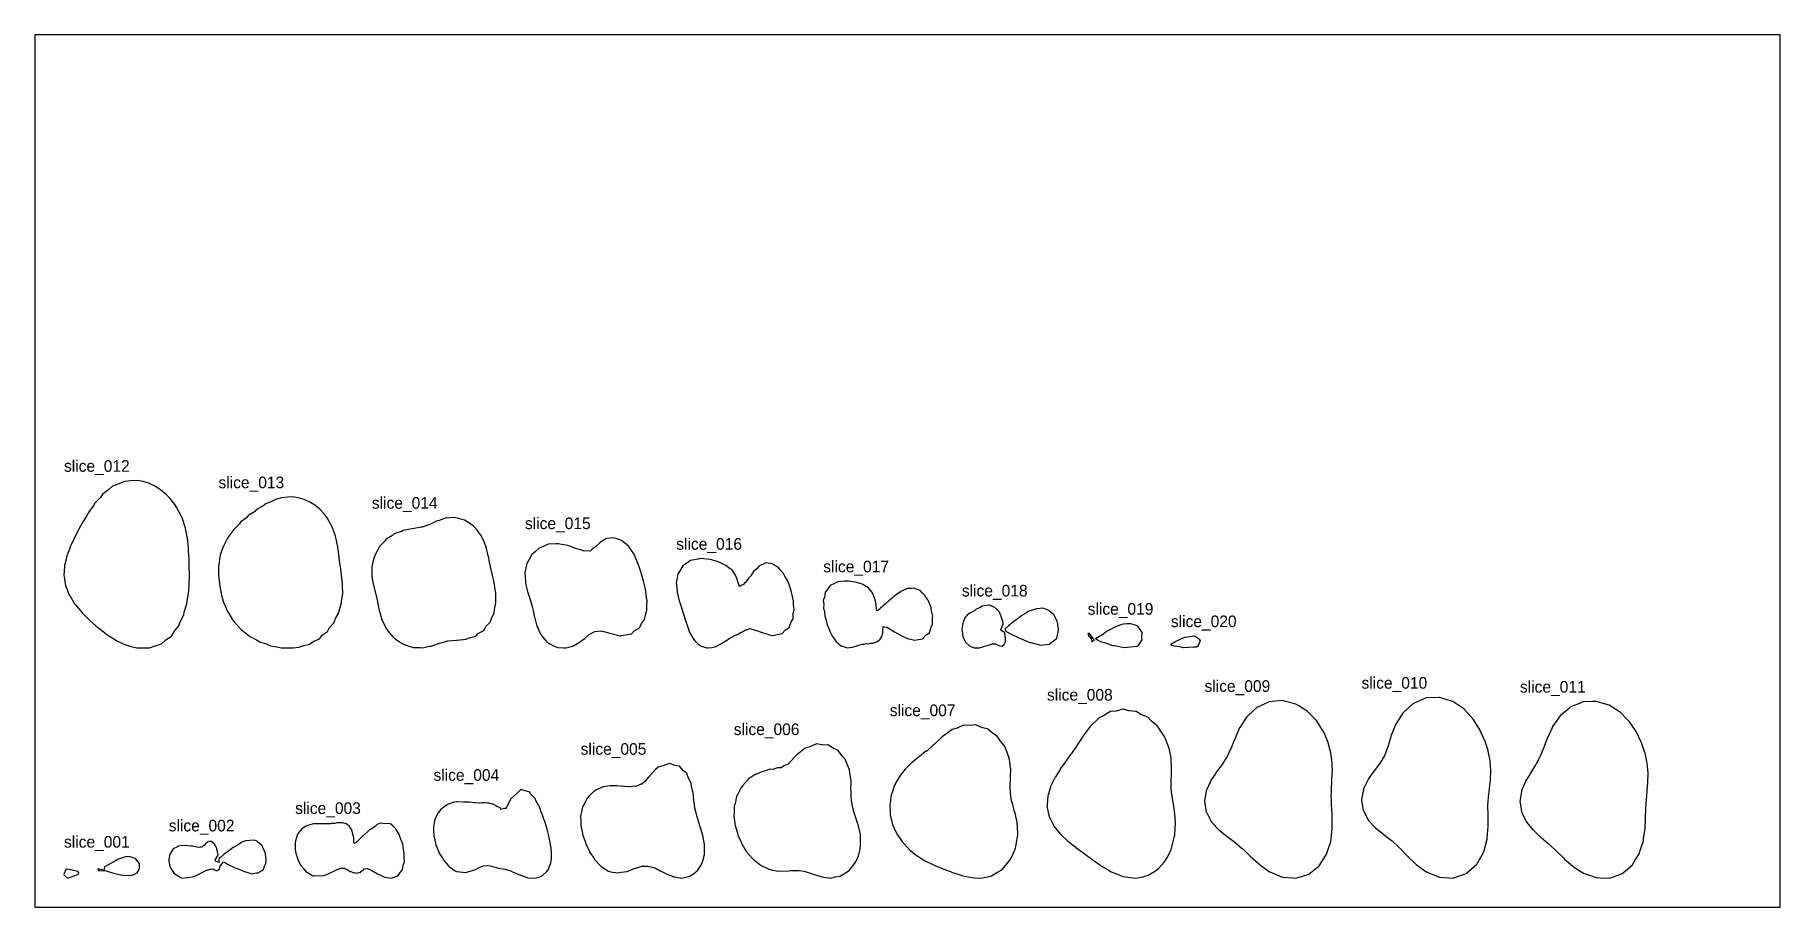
# Model space of a CAD drawing. Header units: metres. Extents: x 0 to 600, y 0 to 300.
import ezdxf

# ---------------------------------------------------------------- set-up
doc = ezdxf.new("R2010")
doc.units = ezdxf.units.M

msp = doc.modelspace()

# ---------------------------------------------------------------- texts
at = {"layer": 'slice_001'}
msp.add_text('slice_001', height=4, dxfattribs=at).set_placement((10, 20.455594))
at = {"layer": 'slice_002'}
msp.add_text('slice_002', height=4, dxfattribs=at).set_placement((46.008129, 26.037529))
at = {"layer": 'slice_003'}
msp.add_text('slice_003', height=4, dxfattribs=at).set_placement((89.465944, 32.037543))
at = {"layer": 'slice_004'}
msp.add_text('slice_004', height=4, dxfattribs=at).set_placement((137.024998, 43.435443))
at = {"layer": 'slice_005'}
msp.add_text('slice_005', height=4, dxfattribs=at).set_placement((187.628963, 52.404815))
at = {"layer": 'slice_006'}
msp.add_text('slice_006', height=4, dxfattribs=at).set_placement((240.257287, 59.173233))
at = {"layer": 'slice_007'}
msp.add_text('slice_007', height=4, dxfattribs=at).set_placement((293.889114, 65.692415))
at = {"layer": 'slice_008'}
msp.add_text('slice_008', height=4, dxfattribs=at).set_placement((347.959507, 71.027435))
at = {"layer": 'slice_009'}
msp.add_text('slice_009', height=4, dxfattribs=at).set_placement((402.111755, 74.035905))
at = {"layer": 'slice_010'}
msp.add_text('slice_010', height=4, dxfattribs=at).set_placement((456.076668, 75.125767))
at = {"layer": 'slice_011'}
msp.add_text('slice_011', height=4, dxfattribs=at).set_placement((510.555475, 73.767364))
at = {"layer": 'slice_012'}
msp.add_text('slice_012', height=4, dxfattribs=at).set_placement((10, 149.729768))
at = {"layer": 'slice_013'}
msp.add_text('slice_013', height=4, dxfattribs=at).set_placement((63.113599, 144.0672))
at = {"layer": 'slice_014'}
msp.add_text('slice_014', height=4, dxfattribs=at).set_placement((115.843558, 137.023134))
at = {"layer": 'slice_015'}
msp.add_text('slice_015', height=4, dxfattribs=at).set_placement((168.475843, 130.007386))
at = {"layer": 'slice_016'}
msp.add_text('slice_016', height=4, dxfattribs=at).set_placement((220.49935, 122.914271))
at = {"layer": 'slice_017'}
msp.add_text('slice_017', height=4, dxfattribs=at).set_placement((271.040866, 115.138074))
at = {"layer": 'slice_018'}
msp.add_text('slice_018', height=4, dxfattribs=at).set_placement((318.686544, 106.843168))
at = {"layer": 'slice_019'}
msp.add_text('slice_019', height=4, dxfattribs=at).set_placement((361.945777, 100.568792))
at = {"layer": 'slice_020'}
msp.add_text('slice_020', height=4, dxfattribs=at).set_placement((390.548243, 96.294568))

# ---------------------------------------------------------------- linework, layer by layer
at = {"layer": 'sheet_boundary'}
for p, q in [((600, 300), (0, 300)), ((0, 300), (0, 0)), ((600, 0), (600, 300)), ((0, 0), (600, 0))]:
    msp.add_line(p, q, dxfattribs=at)
at = {"layer": 'slice_001'}
for p, q in [((10.58583, 12.884417), (10.006317, 11.537242)), ((10.651991, 12.95257), (10.58583, 12.884417)), ((10.784847, 13.001241), (10.651991, 12.95257)), ((11.798564, 12.884417), (10.784847, 13.001241)), ((14.79515, 12.26215), (11.798564, 12.884417)), ((15.064962, 11.835238), (14.79515, 12.26215)), ((21.687037, 13.211512), (21.916439, 12.605753)), ((21.934952, 13.041782), (21.687037, 13.211512)), ((21.913725, 13.024963), (21.934952, 13.041782)), ((21.988979, 12.820628), (21.913725, 13.024963)), ((21.916439, 12.605753), (21.958142, 12.587956)), ((21.958142, 12.587956), (24.520633, 12.508382)), ((21.998296, 12.81432), (21.988979, 12.820628)), ((22.113507, 12.911469), (21.998296, 12.81432)), ((22.290966, 13.01211), (22.113507, 12.911469)), ((22.918296, 12.884417), (22.290966, 13.01211)), ((23.671957, 12.636299), (22.918296, 12.884417)), ((23.98315, 13.827023), (23.671957, 12.636299)), ((25.177727, 14.556291), (23.98315, 13.827023)), ((24.520633, 12.508382), (25.513207, 12.14014)), ((27.361877, 15.654541), (25.177727, 14.556291)), ((25.513207, 12.14014), (26.999493, 11.673315)), ((28.41627, 16.329691), (27.361877, 15.654541)), ((31.131816, 17.269639), (28.41627, 16.329691)), ((32.283073, 17.455594), (31.131816, 17.269639)), ((34.633503, 16.773376), (32.283073, 17.455594)), ((35.430171, 15.653917), (34.633503, 16.773376)), ((35.18291, 11.836922), (35.826785, 12.884417)), ((35.991844, 14.989458), (35.430171, 15.653917)), ((35.826785, 12.884417), (36.008129, 13.509287)), ((36.008129, 13.509287), (35.991844, 14.989458)), ((10.006317, 11.537242), (10, 11.071818)), ((10, 11.071818), (11.177399, 10)), ((11.177399, 10), (13.847136, 10.876941)), ((13.847136, 10.876941), (14.94744, 11.284372)), ((14.94744, 11.284372), (15.072745, 11.801767)), ((15.072745, 11.801767), (15.064962, 11.835238)), ((26.999493, 11.673315), (29.095808, 11.247721)), ((29.095808, 11.247721), (30.646954, 10.905034)), ((30.646954, 10.905034), (33.092239, 10.955228)), ((33.092239, 10.955228), (33.479267, 10.956384)), ((33.479267, 10.956384), (33.74468, 11.118081)), ((33.74468, 11.118081), (35.18291, 11.836922))]:
    msp.add_line(p, q, dxfattribs=at)
at = {"layer": 'slice_002'}
for p, q in [((46.350004, 18.214728), (46.008129, 16.4481)), ((46.798258, 18.905281), (46.350004, 18.214728)), ((47.586726, 20.012799), (46.798258, 18.905281)), ((49.025667, 20.789638), (47.586726, 20.012799)), ((49.393673, 21.000333), (49.025667, 20.789638)), ((49.986056, 21.104993), (49.393673, 21.000333)), ((51.763701, 21.22989), (49.986056, 21.104993)), ((53.67425, 20.987584), (51.763701, 21.22989)), ((53.959548, 20.965146), (53.67425, 20.987584)), ((54.172819, 20.942935), (53.959548, 20.965146)), ((56.148244, 20.557307), (54.172819, 20.942935)), ((56.977186, 20.622964), (56.148244, 20.557307)), ((57.411352, 20.636391), (56.977186, 20.622964)), ((58.007362, 21.173922), (57.411352, 20.636391)), ((58.188691, 21.232469), (58.007362, 21.173922)), ((58.718919, 21.942539), (58.188691, 21.232469)), ((58.930375, 22.008942), (58.718919, 21.942539)), ((59.601878, 22.508043), (58.930375, 22.008942)), ((59.812019, 22.512939), (59.601878, 22.508043)), ((60.715402, 22.525453), (59.812019, 22.512939)), ((60.737181, 22.517414), (60.715402, 22.525453)), ((60.77952, 22.487612), (60.737181, 22.517414)), ((61.753114, 21.640269), (60.77952, 22.487612)), ((62.038928, 21.099533), (61.753114, 21.640269)), ((62.449401, 20.39613), (62.038928, 21.099533)), ((62.664299, 19.589893), (62.449401, 20.39613)), ((62.993704, 17.874357), (62.664299, 19.589893)), ((64.898404, 18.116229), (63.912283, 17.201243)), ((65.487635, 18.541892), (64.898404, 18.116229)), ((66.057974, 18.919142), (65.487635, 18.541892)), ((68.114425, 20.514509), (66.057974, 18.919142)), ((70.20578, 21.67785), (68.114425, 20.514509)), ((71.165701, 22.339988), (70.20578, 21.67785)), ((72.456608, 22.826927), (71.165701, 22.339988)), ((75.357285, 23.037529), (72.456608, 22.826927)), ((76.216817, 22.764543), (75.357285, 23.037529)), ((76.492154, 22.405898), (76.216817, 22.764543)), ((78.099034, 21.074508), (76.492154, 22.405898)), ((78.579557, 19.979814), (78.099034, 21.074508)), ((79.151545, 18.867392), (78.579557, 19.979814)), ((79.437454, 17.412376), (79.151545, 18.867392)), ((46.008129, 16.4481), (46.022765, 15.80842)), ((46.022765, 15.80842), (46.383385, 13.928387)), ((46.383385, 13.928387), (46.902768, 13.110155)), ((46.902768, 13.110155), (47.738919, 11.709653)), ((56.585087, 11.42493), (58.213323, 12.222973)), ((58.213323, 12.222973), (59.042361, 12.682616)), ((59.042361, 12.682616), (59.277036, 12.684557)), ((59.277036, 12.684557), (60.520324, 13.212551)), ((60.520324, 13.212551), (60.829111, 13.051195)), ((60.829111, 13.051195), (61.174937, 13.112775)), ((61.174937, 13.112775), (61.485911, 12.910161)), ((61.485911, 12.910161), (61.693005, 12.861637)), ((61.693005, 12.861637), (62.038031, 12.720995)), ((61.929594, 16.278908), (62.993704, 17.874357)), ((62.12754, 15.979505), (61.929594, 16.278908)), ((62.038031, 12.720995), (62.222979, 12.603043)), ((62.084153, 15.755107), (62.12754, 15.979505)), ((63.341689, 15.391765), (62.084153, 15.755107)), ((62.222979, 12.603043), (62.618282, 12.637894)), ((62.618282, 12.637894), (62.804986, 12.503575)), ((62.804986, 12.503575), (63.261777, 12.928194)), ((63.912283, 17.201243), (63.25496, 16.641677)), ((63.25496, 16.641677), (63.270772, 16.014478)), ((63.261777, 12.928194), (63.367458, 12.886967)), ((63.270772, 16.014478), (63.341689, 15.391765)), ((63.367458, 12.886967), (63.502964, 13.301195)), ((63.502964, 13.301195), (63.642148, 14.07537)), ((63.642148, 14.07537), (64.845707, 15.607695)), ((64.845707, 15.607695), (65.9033, 14.959086)), ((65.9033, 14.959086), (66.467715, 14.610294)), ((66.467715, 14.610294), (68.88473, 13.555845)), ((68.88473, 13.555845), (69.13988, 13.399106)), ((69.13988, 13.399106), (70.493594, 12.887815)), ((70.493594, 12.887815), (71.889658, 12.301393)), ((71.889658, 12.301393), (72.172424, 12.248304)), ((72.172424, 12.248304), (74.600669, 11.497803)), ((76.910064, 11.776326), (77.190639, 12.101895)), ((77.190639, 12.101895), (78.566472, 12.924814)), ((78.566472, 12.924814), (78.940752, 14.060579)), ((78.940752, 14.060579), (79.410688, 14.959166)), ((79.410688, 14.959166), (79.465944, 16.4481)), ((79.465944, 16.4481), (79.437454, 17.412376)), ((47.738919, 11.709653), (49.626944, 10.499674)), ((49.626944, 10.499674), (50.041112, 10.158988)), ((50.041112, 10.158988), (50.762293, 10)), ((50.762293, 10), (54.186499, 10.370577)), ((54.186499, 10.370577), (54.981541, 10.62384)), ((54.981541, 10.62384), (56.585087, 11.42493)), ((74.600669, 11.497803), (76.193559, 11.736274)), ((76.193559, 11.736274), (76.910064, 11.776326))]:
    msp.add_line(p, q, dxfattribs=at)
at = {"layer": 'slice_003'}
for p, q in [((90.187747, 24.771833), (89.59042, 22.772011)), ((90.644003, 25.504044), (90.187747, 24.771833)), ((91.704694, 26.805971), (90.644003, 25.504044)), ((92.836776, 27.620808), (91.704694, 26.805971)), ((93.668136, 28.04824), (92.836776, 27.620808)), ((95.313993, 28.57684), (93.668136, 28.04824)), ((95.769212, 28.657247), (95.313993, 28.57684)), ((96.04301, 28.665199), (95.769212, 28.657247)), ((98.068984, 28.593877), (96.04301, 28.665199)), ((99.499848, 28.639076), (98.068984, 28.593877)), ((99.901951, 28.588885), (99.499848, 28.639076)), ((100.548886, 28.654257), (99.901951, 28.588885)), ((101.616925, 28.611919), (100.548886, 28.654257)), ((101.89009, 28.730428), (101.616925, 28.611919)), ((103.154247, 28.744948), (101.89009, 28.730428)), ((103.709409, 28.964759), (103.154247, 28.744948)), ((104.556995, 28.943528), (103.709409, 28.964759)), ((105.365823, 29.037543), (104.556995, 28.943528)), ((105.892619, 28.965601), (105.365823, 29.037543)), ((106.9584, 28.670124), (105.892619, 28.965601)), ((107.088869, 28.633192), (106.9584, 28.670124)), ((107.320875, 28.440683), (107.088869, 28.633192)), ((108.158111, 27.752586), (107.320875, 28.440683)), ((108.410584, 27.333725), (108.158111, 27.752586)), ((108.938408, 26.622524), (108.410584, 27.333725)), ((109.244575, 25.504547), (108.938408, 26.622524)), ((109.336551, 25.238336), (109.244575, 25.504547)), ((109.358923, 25.022586), (109.336551, 25.238336)), ((109.6416, 23.834749), (109.358923, 25.022586)), ((112.559491, 24.234106), (112.22391, 23.929384)), ((112.875012, 24.47852), (112.559491, 24.234106)), ((114.847979, 26.32075), (112.875012, 24.47852)), ((116.947314, 27.751299), (114.847979, 26.32075)), ((117.64038, 28.425481), (116.947314, 27.751299)), ((118.729282, 28.904842), (117.64038, 28.425481)), ((120.676836, 28.676111), (118.729282, 28.904842)), ((122.04166, 28.761991), (120.676836, 28.676111)), ((122.837387, 28.215402), (122.04166, 28.761991)), ((123.988805, 27.08283), (122.837387, 28.215402)), ((124.072447, 26.827031), (123.988805, 27.08283)), ((125.301622, 24.888027), (124.072447, 26.827031)), ((125.474638, 24.338137), (125.301622, 24.888027)), ((126.200027, 22.447611), (125.474638, 24.338137)), ((89.59042, 22.772011), (89.465944, 22.050653)), ((89.465944, 22.050653), (89.498441, 19.850806)), ((89.498441, 19.850806), (89.643596, 18.982582)), ((89.643596, 18.982582), (90.13144, 17.011146)), ((109.642393, 22.79083), (109.6416, 23.834749)), ((109.674475, 22.713573), (109.642393, 22.79083)), ((109.687162, 22.537032), (109.674475, 22.713573)), ((109.757719, 21.854436), (109.687162, 22.537032)), ((109.77748, 21.904788), (109.757719, 21.854436)), ((110.253595, 22.071715), (109.77748, 21.904788)), ((110.280447, 22.118225), (110.253595, 22.071715)), ((110.407608, 22.233654), (110.280447, 22.118225)), ((112.22391, 23.929384), (110.407608, 22.233654)), ((126.438314, 21.601159), (126.200027, 22.447611)), ((126.74482, 19.850806), (126.438314, 21.601159)), ((126.989384, 18.651761), (126.74482, 19.850806)), ((126.928222, 17.144243), (126.989384, 18.651761)), ((90.13144, 17.011146), (90.681858, 15.902503)), ((90.681858, 15.902503), (91.36014, 14.418466)), ((91.36014, 14.418466), (92.60198, 13.057816)), ((92.60198, 13.057816), (93.17122, 12.241863)), ((93.17122, 12.241863), (95.486327, 10.826278)), ((100.384415, 11.199959), (103.178665, 12.587006)), ((103.178665, 12.587006), (103.71142, 12.859)), ((103.71142, 12.859), (105.264096, 13.42965)), ((105.264096, 13.42965), (105.677937, 13.350169)), ((105.677937, 13.350169), (106.428385, 13.371432)), ((106.428385, 13.371432), (106.820427, 13.117464)), ((106.820427, 13.117464), (107.385079, 12.900892)), ((107.385079, 12.900892), (107.744713, 12.676485)), ((107.744713, 12.676485), (108.405431, 12.299122)), ((108.405431, 12.299122), (108.704707, 12.221924)), ((108.704707, 12.221924), (109.573554, 11.81498)), ((110.940043, 11.803222), (112.04294, 12.024526)), ((112.04294, 12.024526), (112.110337, 12.249759)), ((112.110337, 12.249759), (113.044779, 12.795421)), ((113.044779, 12.795421), (113.12187, 13.124049)), ((113.12187, 13.124049), (114.179874, 13.319525)), ((114.179874, 13.319525), (114.314604, 13.276205)), ((114.314604, 13.276205), (114.583486, 13.135448)), ((114.583486, 13.135448), (115.813219, 12.633358)), ((115.813219, 12.633358), (117.779352, 11.405077)), ((125.546484, 11.868642), (126.328589, 12.783472)), ((126.328589, 12.783472), (126.63377, 14.402671)), ((126.63377, 14.402671), (127.024998, 15.598818)), ((127.024998, 15.598818), (126.928222, 17.144243)), ((95.486327, 10.826278), (95.650955, 10.769113)), ((95.650955, 10.769113), (96.067126, 10.800543)), ((96.067126, 10.800543), (99.260704, 10.840641)), ((99.260704, 10.840641), (100.384415, 11.199959)), ((109.573554, 11.81498), (109.77089, 11.876464)), ((109.77089, 11.876464), (110.83737, 11.675243)), ((110.83737, 11.675243), (110.940043, 11.803222)), ((117.779352, 11.405077), (117.984461, 11.324075)), ((117.984461, 11.324075), (118.326735, 11.170279)), ((118.326735, 11.170279), (120.22931, 10.289372)), ((120.22931, 10.289372), (121.838359, 10.017757)), ((121.838359, 10.017757), (122.667763, 10)), ((122.667763, 10), (123.169524, 10.170656)), ((123.169524, 10.170656), (124.77018, 10.806946)), ((124.77018, 10.806946), (125.546484, 11.868642))]:
    msp.add_line(p, q, dxfattribs=at)
at = {"layer": 'slice_004'}
for p, q in [((144.172677, 36.046604), (142.722969, 35.657781)), ((145.053882, 36.181145), (144.172677, 36.046604)), ((145.446932, 36.223294), (145.053882, 36.181145)), ((147.381281, 36.133509), (145.446932, 36.223294)), ((148.818147, 36.12439), (147.381281, 36.133509)), ((149.363818, 36.056596), (148.818147, 36.12439)), ((150.339786, 35.99782), (149.363818, 36.056596)), ((163.60881, 37.249231), (162.160179, 34.399577)), ((165.933683, 39.336969), (163.60881, 37.249231)), ((166.926615, 40.327922), (165.933683, 39.336969)), ((167.321238, 40.435443), (166.926615, 40.327922)), ((167.449472, 40.33109), (167.321238, 40.435443)), ((170.124725, 39.545764), (167.449472, 40.33109)), ((170.344985, 38.962319), (170.124725, 39.545764)), ((172.007051, 37.373443), (170.344985, 38.962319)), ((172.065385, 36.929174), (172.007051, 37.373443)), ((173.301657, 34.835674), (172.065385, 36.929174)), ((137.727281, 30.76265), (137.41772, 29.687774)), ((138.665321, 32.41624), (137.727281, 30.76265)), ((139.430137, 33.470678), (138.665321, 32.41624)), ((140.547157, 34.403243), (139.430137, 33.470678)), ((142.077475, 35.405161), (140.547157, 34.403243)), ((142.722969, 35.657781), (142.077475, 35.405161)), ((151.213324, 35.885505), (150.339786, 35.99782)), ((151.500341, 35.919704), (151.213324, 35.885505)), ((152.952551, 35.803177), (151.500341, 35.919704)), ((153.650762, 35.831115), (152.952551, 35.803177)), ((154.580773, 35.82877), (153.650762, 35.831115)), ((155.542703, 35.712108), (154.580773, 35.82877)), ((156.152478, 35.773393), (155.542703, 35.712108)), ((157.290878, 35.369443), (156.152478, 35.773393)), ((157.597559, 35.447442), (157.290878, 35.369443)), ((158.375546, 34.931185), (157.597559, 35.447442)), ((158.809376, 34.752655), (158.375546, 34.931185)), ((158.868925, 34.640683), (158.809376, 34.752655)), ((160.100283, 34.175468), (158.868925, 34.640683)), ((160.19552, 33.625766), (160.100283, 34.175468)), ((161.751521, 34.026496), (160.19552, 33.625766)), ((161.770203, 33.809432), (161.751521, 34.026496)), ((162.031787, 34.190372), (161.770203, 33.809432)), ((162.160179, 34.399577), (162.031787, 34.190372)), ((173.30958, 34.706938), (173.301657, 34.835674)), ((173.831596, 33.457709), (173.30958, 34.706938)), ((174.224723, 32.353774), (173.831596, 33.457709)), ((174.303697, 32.276092), (174.224723, 32.353774)), ((175.086273, 29.882742), (174.303697, 32.276092)), ((137.41772, 29.687774), (137.024998, 27.653907)), ((137.024998, 27.653907), (137.02994, 26.439733)), ((137.02994, 26.439733), (137.147257, 24.476274)), ((137.147257, 24.476274), (137.474283, 23.038625)), ((175.175946, 29.741283), (175.086273, 29.882742)), ((175.972285, 27.210321), (175.175946, 29.741283)), ((175.987272, 27.171261), (175.972285, 27.210321)), ((176.092464, 26.797596), (175.987272, 27.171261)), ((176.698372, 24.476274), (176.092464, 26.797596)), ((176.814881, 24.107236), (176.698372, 24.476274)), ((177.289865, 21.584954), (176.814881, 24.107236)), ((137.474283, 23.038625), (137.8624, 21.424861)), ((137.8624, 21.424861), (138.557921, 19.786698)), ((138.557921, 19.786698), (139.010832, 18.585823)), ((139.010832, 18.585823), (140.130036, 16.830801)), ((177.534345, 20.421778), (177.289865, 21.584954)), ((177.628963, 18.454611), (177.534345, 20.421778)), ((177.62703, 16.4398), (177.628963, 18.454611)), ((140.130036, 16.830801), (140.54114, 16.016902)), ((140.54114, 16.016902), (142.202153, 14.241312)), ((142.202153, 14.241312), (142.48603, 13.825935)), ((142.48603, 13.825935), (144.543402, 12.441072)), ((144.543402, 12.441072), (144.927788, 12.247559)), ((144.927788, 12.247559), (145.208445, 12.255)), ((145.208445, 12.255), (148.08743, 11.91187)), ((148.08743, 11.91187), (150.786009, 12.650498)), ((150.786009, 12.650498), (151.47295, 12.985402)), ((151.47295, 12.985402), (152.723683, 13.57405)), ((152.723683, 13.57405), (154.086777, 14.232382)), ((154.086777, 14.232382), (155.407136, 14.368148)), ((155.407136, 14.368148), (155.798612, 14.361654)), ((155.798612, 14.361654), (155.830865, 14.341891)), ((155.830865, 14.341891), (157.04652, 14.063144)), ((157.04652, 14.063144), (157.305914, 13.99731)), ((157.305914, 13.99731), (157.322042, 13.998965)), ((157.322042, 13.998965), (158.660687, 13.587738)), ((158.660687, 13.587738), (158.924889, 13.565077)), ((158.924889, 13.565077), (160.108925, 13.312794)), ((160.108925, 13.312794), (160.686886, 13.173969)), ((160.686886, 13.173969), (161.623697, 13.071636)), ((161.623697, 13.071636), (162.746283, 12.656105)), ((162.746283, 12.656105), (163.24122, 12.618849)), ((163.24122, 12.618849), (164.381065, 12.075215)), ((164.381065, 12.075215), (165.033633, 11.818787)), ((174.471479, 10.841911), (176.042216, 12.248393)), ((176.042216, 12.248393), (176.573392, 13.001776)), ((176.573392, 13.001776), (177.371123, 15.199263)), ((177.371123, 15.199263), (177.62703, 16.4398)), ((165.033633, 11.818787), (165.56961, 11.551017)), ((165.56961, 11.551017), (167.001658, 11.033188)), ((167.001658, 11.033188), (169.24586, 10.153768)), ((169.24586, 10.153768), (169.444977, 10.085423)), ((169.444977, 10.085423), (169.60146, 10.062939)), ((169.60146, 10.062939), (171.917536, 10)), ((171.917536, 10), (173.354541, 10.328816)), ((173.354541, 10.328816), (174.471479, 10.841911))]:
    msp.add_line(p, q, dxfattribs=at)
at = {"layer": 'slice_005'}
for p, q in [((214.326976, 48.117112), (213.338381, 47.30359)), ((215.245871, 48.314494), (214.326976, 48.117112)), ((218.148293, 49.404815), (215.245871, 48.314494)), ((220.163712, 48.69088), (218.148293, 49.404815)), ((221.608323, 48.519829), (220.163712, 48.69088)), ((223.028786, 46.842618), (221.608323, 48.519829)), ((208.29534, 42.289666), (206.615204, 41.522459)), ((208.640014, 42.31739), (208.29534, 42.289666)), ((209.542509, 43.04287), (208.640014, 42.31739)), ((210.972691, 44.662109), (209.542509, 43.04287)), ((213.338381, 47.30359), (210.972691, 44.662109)), ((224.136117, 46.005168), (223.028786, 46.842618)), ((224.708295, 44.302369), (224.136117, 46.005168)), ((225.613164, 42.67414), (224.708295, 44.302369)), ((225.702236, 41.645253), (225.613164, 42.67414)), ((189.874003, 37.482649), (189.014521, 35.877244)), ((190.724649, 38.405036), (189.874003, 37.482649)), ((192.249668, 39.83609), (190.724649, 38.405036)), ((192.876346, 40.249547), (192.249668, 39.83609)), ((195.210367, 41.330785), (192.876346, 40.249547)), ((195.244181, 41.344019), (195.210367, 41.330785)), ((195.254404, 41.346761), (195.244181, 41.344019)), ((197.793332, 41.699712), (195.254404, 41.346761)), ((198.71742, 41.720957), (197.793332, 41.699712)), ((200.106983, 41.749772), (198.71742, 41.720957)), ((201.865269, 41.528234), (200.106983, 41.749772)), ((202.172972, 41.549754), (201.865269, 41.528234)), ((202.933598, 41.437021), (202.172972, 41.549754)), ((204.133149, 41.353195), (202.933598, 41.437021)), ((204.458469, 41.328377), (204.133149, 41.353195)), ((206.088536, 41.54784), (204.458469, 41.328377)), ((206.615204, 41.522459), (206.088536, 41.54784)), ((226.320666, 39.245212), (225.702236, 41.645253)), ((226.315446, 39.064761), (226.320666, 39.245212)), ((226.402072, 38.430505), (226.315446, 39.064761)), ((226.521399, 36.4917), (226.402072, 38.430505)), ((226.68622, 36.097269), (226.521399, 36.4917)), ((226.912565, 33.992502), (226.68622, 36.097269)), ((187.969879, 32.781064), (187.628963, 31.255506)), ((187.628963, 31.255506), (187.71652, 29.342057)), ((188.316019, 34.527835), (187.969879, 32.781064)), ((189.014521, 35.877244), (188.316019, 34.527835)), ((227.148111, 33.302368), (226.912565, 33.992502)), ((227.573275, 31.377615), (227.148111, 33.302368)), ((227.792131, 30.650206), (227.573275, 31.377615)), ((228.503554, 28.38627), (227.792131, 30.650206)), ((187.71652, 29.342057), (187.717981, 27.926044)), ((187.717981, 27.926044), (188.191812, 25.854003)), ((188.191812, 25.854003), (188.391185, 24.711469)), ((188.391185, 24.711469), (189.187382, 22.548455)), ((228.623682, 27.926044), (228.503554, 28.38627)), ((229.311179, 25.748419), (228.623682, 27.926044)), ((229.553659, 24.936375), (229.311179, 25.748419)), ((229.621186, 24.66439), (229.553659, 24.936375)), ((230.175991, 21.615743), (229.621186, 24.66439)), ((189.187382, 22.548455), (189.459338, 21.676921)), ((189.459338, 21.676921), (190.532419, 19.512632)), ((190.532419, 19.512632), (190.83308, 18.831307)), ((190.83308, 18.831307), (192.222221, 16.755025)), ((229.682461, 15.897979), (230.17775, 18.073387)), ((230.257287, 20.167377), (230.175991, 21.615743)), ((230.17775, 18.073387), (230.257287, 20.167377)), ((192.222221, 16.755025), (192.547172, 16.218833)), ((192.547172, 16.218833), (194.387845, 14.329395)), ((194.387845, 14.329395), (194.689229, 13.980921)), ((194.689229, 13.980921), (197.20264, 12.411237)), ((197.20264, 12.411237), (197.291958, 12.343659)), ((197.291958, 12.343659), (197.834999, 12.184326)), ((197.834999, 12.184326), (200.38453, 11.759139)), ((200.38453, 11.759139), (201.588304, 12.024274)), ((201.588304, 12.024274), (203.576337, 12.276076)), ((203.576337, 12.276076), (206.061568, 13.234409)), ((206.061568, 13.234409), (206.400391, 13.388473)), ((206.400391, 13.388473), (206.557874, 13.416891)), ((206.557874, 13.416891), (208.682465, 14.101169)), ((208.682465, 14.101169), (209.283833, 14.035778)), ((209.283833, 14.035778), (210.753984, 14.108431)), ((210.753984, 14.108431), (211.291657, 13.95161)), ((211.291657, 13.95161), (213.007844, 13.514473)), ((213.007844, 13.514473), (213.160653, 13.457583)), ((213.160653, 13.457583), (213.53859, 13.284738)), ((213.53859, 13.284738), (214.953699, 12.448374)), ((214.953699, 12.448374), (215.97251, 11.991079)), ((227.033994, 11.85961), (227.853778, 12.62651)), ((227.853778, 12.62651), (229.195105, 14.647117)), ((229.195105, 14.647117), (229.682461, 15.897979)), ((215.97251, 11.991079), (217.063952, 11.393979)), ((217.063952, 11.393979), (219.16648, 10.609902)), ((219.16648, 10.609902), (219.580858, 10.416742)), ((219.580858, 10.416742), (219.843061, 10.389783)), ((219.843061, 10.389783), (222.311784, 10)), ((222.311784, 10), (223.781602, 10.291468)), ((223.781602, 10.291468), (225.216512, 10.674288)), ((225.216512, 10.674288), (227.033994, 11.85961))]:
    msp.add_line(p, q, dxfattribs=at)
at = {"layer": 'slice_006'}
for p, q in [((264.773458, 54.722376), (261.927756, 52.379009)), ((266.368304, 55.099003), (264.773458, 54.722376)), ((268.683462, 56.173233), (266.368304, 55.099003)), ((271.126347, 55.75308), (268.683462, 56.173233)), ((272.629385, 55.851635), (271.126347, 55.75308)), ((274.839475, 54.415387), (272.629385, 55.851635)), ((276.051679, 53.94212), (274.839475, 54.415387)), ((257.730763, 48.728583), (256.543275, 47.890147)), ((258.957323, 49.194813), (257.730763, 48.728583)), ((261.165142, 51.568373), (258.957323, 49.194813)), ((261.485737, 51.904246), (261.165142, 51.568373)), ((261.927756, 52.379009), (261.485737, 51.904246)), ((277.487184, 52.000633), (276.051679, 53.94212)), ((278.574003, 50.876606), (277.487184, 52.000633)), ((279.205171, 49.116253), (278.574003, 50.876606)), ((280.050361, 47.175674), (279.205171, 49.116253)), ((244.984052, 43.676953), (243.227573, 41.666766)), ((245.262155, 43.951503), (244.984052, 43.676953)), ((247.318172, 45.366806), (245.262155, 43.951503)), ((247.639328, 45.578691), (247.318172, 45.366806)), ((247.692324, 45.603242), (247.639328, 45.578691)), ((250.206885, 46.664975), (247.692324, 45.603242)), ((250.762601, 46.752834), (250.206885, 46.664975)), ((252.740683, 47.395453), (250.762601, 46.752834)), ((253.79547, 47.361811), (252.740683, 47.395453)), ((255.211016, 47.930177), (253.79547, 47.361811)), ((256.543275, 47.890147), (255.211016, 47.930177)), ((280.178173, 46.132645), (280.050361, 47.175674)), ((280.599228, 43.360108), (280.178173, 46.132645)), ((280.526709, 40.462403), (280.598412, 42.940728)), ((280.597248, 43.257884), (280.599228, 43.360108)), ((280.598412, 42.940728), (280.597248, 43.257884)), ((241.240072, 38.096975), (240.694844, 35.664067)), ((241.666632, 38.857947), (241.240072, 38.096975)), ((242.794957, 41.119317), (241.666632, 38.857947)), ((243.227573, 41.666766), (242.794957, 41.119317)), ((280.610779, 39.846867), (280.526709, 40.462403)), ((280.586328, 37.877774), (280.610779, 39.846867)), ((280.729798, 36.839037), (280.586328, 37.877774)), ((280.926788, 35.304143), (280.729798, 36.839037)), ((240.377761, 32.248444), (240.257287, 31.377522)), ((240.257287, 31.377522), (240.692666, 28.792899)), ((240.394591, 34.788357), (240.377761, 32.248444)), ((240.694844, 35.664067), (240.394591, 34.788357)), ((281.189949, 34.115598), (280.926788, 35.304143)), ((281.677045, 32.432122), (281.189949, 34.115598)), ((281.996956, 31.377522), (281.677045, 32.432122)), ((282.843492, 28.872636), (281.996956, 31.377522)), ((240.692666, 28.792899), (240.737564, 28.018382)), ((240.737564, 28.018382), (241.532701, 25.451175)), ((241.532701, 25.451175), (241.697281, 24.7991)), ((241.697281, 24.7991), (242.794667, 22.306842)), ((282.994334, 28.367479), (282.843492, 28.872636)), ((283.455031, 26.511876), (282.994334, 28.367479)), ((283.78843, 24.972545), (283.455031, 26.511876)), ((283.822263, 24.474408), (283.78843, 24.972545)), ((283.889114, 21.329414), (283.822263, 24.474408)), ((242.794667, 22.306842), (243.044328, 21.755818)), ((243.044328, 21.755818), (244.467544, 19.402295)), ((244.467544, 19.402295), (244.779287, 18.938485)), ((244.779287, 18.938485), (246.608112, 16.807604)), ((283.121178, 17.675501), (283.681868, 19.881088)), ((283.681868, 19.881088), (283.889114, 21.329414)), ((246.608112, 16.807604), (246.937853, 16.451757)), ((246.937853, 16.451757), (249.252555, 14.644528)), ((249.252555, 14.644528), (249.512384, 14.434489)), ((249.512384, 14.434489), (252.360224, 13.057715)), ((252.360224, 13.057715), (252.424224, 13.018166)), ((252.424224, 13.018166), (253.10521, 12.844268)), ((253.10521, 12.844268), (255.563755, 12.369119)), ((255.563755, 12.369119), (256.006149, 12.447314)), ((256.006149, 12.447314), (258.684409, 12.364521)), ((258.684409, 12.364521), (259.635715, 12.598521)), ((259.635715, 12.598521), (261.616248, 12.592347)), ((261.616248, 12.592347), (262.652054, 12.641917)), ((262.652054, 12.641917), (264.44766, 12.380142)), ((264.44766, 12.380142), (265.201417, 12.092695)), ((265.201417, 12.092695), (267.593099, 11.359003)), ((278.642322, 11.792769), (279.929073, 12.635532)), ((279.929073, 12.635532), (281.364927, 14.359632)), ((281.364927, 14.359632), (282.320888, 15.783005)), ((282.320888, 15.783005), (283.121178, 17.675501)), ((267.593099, 11.359003), (267.786334, 11.24335)), ((267.786334, 11.24335), (268.413928, 11.06219)), ((268.413928, 11.06219), (270.53738, 10.370219)), ((270.53738, 10.370219), (271.27864, 10.345051)), ((271.27864, 10.345051), (273.62133, 10)), ((273.62133, 10), (275.146556, 10.380644)), ((275.146556, 10.380644), (276.88381, 10.690719)), ((276.88381, 10.690719), (278.642322, 11.792769))]:
    msp.add_line(p, q, dxfattribs=at)
at = {"layer": 'slice_007'}
for p, q in [((315.308207, 61.060107), (312.75267, 59.110985)), ((317.066278, 61.54376), (315.308207, 61.060107)), ((319.289216, 62.594583), (317.066278, 61.54376)), ((321.582159, 62.407685), (319.289216, 62.594583)), ((323.501136, 62.692415), (321.582159, 62.407685)), ((325.750952, 61.690786), (323.501136, 62.692415)), ((327.476718, 61.345547), (325.750952, 61.690786)), ((329.257776, 59.790536), (327.476718, 61.345547)), ((308.879782, 55.71343), (306.613912, 53.672941)), ((309.126314, 55.942344), (308.879782, 55.71343)), ((309.167713, 55.985335), (309.126314, 55.942344)), ((311.92236, 58.569337), (309.167713, 55.985335)), ((312.75267, 59.110985), (311.92236, 58.569337)), ((330.836883, 58.814298), (329.257776, 59.790536)), ((331.975306, 57.132213), (330.836883, 58.814298)), ((333.338084, 55.450747), (331.975306, 57.132213)), ((333.881824, 54.063604), (333.338084, 55.450747)), ((334.870189, 51.623209), (333.881824, 54.063604)), ((301.380296, 49.620258), (299.258949, 47.526013)), ((301.604543, 49.774623), (301.380296, 49.620258)), ((303.766936, 51.612809), (301.604543, 49.774623)), ((304.097034, 51.748193), (303.766936, 51.612809)), ((306.327256, 53.592264), (304.097034, 51.748193)), ((306.613912, 53.672941), (306.327256, 53.592264)), ((335.016899, 50.854772), (334.870189, 51.623209)), ((335.461998, 47.783978), (335.016899, 50.854772)), ((295.694448, 42.142099), (295.568811, 41.950963)), ((297.202446, 44.916074), (295.694448, 42.142099)), ((297.233198, 44.959387), (297.202446, 44.916074)), ((297.791363, 45.678716), (297.233198, 44.959387)), ((299.177608, 47.432924), (297.791363, 45.678716)), ((299.258949, 47.526013), (299.177608, 47.432924)), ((335.305433, 41.947528), (335.417497, 44.019147)), ((335.415032, 44.691357), (335.473208, 47.696273)), ((335.417497, 44.019147), (335.415032, 44.691357)), ((335.47081, 47.712067), (335.461998, 47.783978)), ((335.473208, 47.696273), (335.47081, 47.712067)), ((294.431071, 38.703988), (294.038073, 35.741374)), ((294.607174, 39.044211), (294.431071, 38.703988)), ((295.568811, 41.950963), (294.607174, 39.044211)), ((335.301588, 40.836799), (335.305433, 41.947528)), ((335.358802, 39.333041), (335.301588, 40.836799)), ((335.528144, 38.022222), (335.358802, 39.333041)), ((335.807626, 36.570767), (335.528144, 38.022222)), ((336.179619, 35.265911), (335.807626, 36.570767)), ((294.038073, 35.741374), (293.889114, 35.265911)), ((293.889114, 35.265911), (294.062914, 32.321549)), ((294.062914, 32.321549), (294.024799, 31.7666)), ((294.024799, 31.7666), (294.745728, 28.901563)), ((336.714129, 33.284101), (336.179619, 35.265911)), ((337.034138, 32.282608), (336.714129, 33.284101)), ((337.684642, 29.27203), (337.034138, 32.282608)), ((294.745728, 28.901563), (294.855943, 28.360969)), ((294.855943, 28.360969), (296.09393, 25.625475)), ((296.09393, 25.625475), (296.312476, 25.187161)), ((296.312476, 25.187161), (298.029041, 22.630997)), ((337.415355, 21.511416), (337.92527, 24.787437)), ((337.757074, 28.937607), (337.684642, 29.27203)), ((337.858628, 27.442373), (337.757074, 28.937607)), ((337.959507, 25.288508), (337.858628, 27.442373)), ((337.92527, 24.787437), (337.959507, 25.288508)), ((298.029041, 22.630997), (298.269783, 22.331408)), ((298.269783, 22.331408), (300.41285, 20.008915)), ((300.41285, 20.008915), (300.606004, 19.830691)), ((300.606004, 19.830691), (303.103759, 17.792328)), ((336.057449, 17.806998), (337.106193, 20.273307)), ((337.106193, 20.273307), (337.415355, 21.511416)), ((303.103759, 17.792328), (303.228518, 17.694545)), ((303.228518, 17.694545), (305.987482, 15.970166)), ((305.987482, 15.970166), (306.06664, 15.91098)), ((306.06664, 15.91098), (308.974572, 14.493904)), ((308.974572, 14.493904), (309.062656, 14.427283)), ((309.062656, 14.427283), (311.997847, 13.270145)), ((311.997847, 13.270145), (312.188684, 13.129327)), ((312.188684, 13.129327), (315.037828, 12.172119)), ((315.037828, 12.172119), (315.489178, 11.886597)), ((330.757953, 11.854234), (332.396387, 12.878301)), ((332.396387, 12.878301), (333.828338, 14.466317)), ((333.828338, 14.466317), (335.228156, 16.1557)), ((335.228156, 16.1557), (336.057449, 17.806998)), ((315.489178, 11.886597), (318.163494, 11.126312)), ((318.163494, 11.126312), (319.079758, 10.732257)), ((319.079758, 10.732257), (321.512092, 10.268163)), ((321.512092, 10.268163), (322.999439, 10.037482)), ((322.999439, 10.037482), (325.146239, 10)), ((325.146239, 10), (327.028758, 10.327658)), ((327.028758, 10.327658), (328.899295, 10.791049)), ((328.899295, 10.791049), (330.757953, 11.854234))]:
    msp.add_line(p, q, dxfattribs=at)
at = {"layer": 'slice_008'}
for p, q in [((369.828658, 67.238655), (367.21217, 65.728413)), ((371.63144, 67.425061), (369.828658, 67.238655)), ((374.219517, 68.027435), (371.63144, 67.425061)), ((376.121121, 67.546551), (374.219517, 68.027435)), ((378.609579, 67.319488), (376.121121, 67.546551)), ((380.257075, 66.302742), (378.609579, 67.319488)), ((382.579665, 65.307554), (380.257075, 66.302742)), ((362.704085, 62.008745), (360.354684, 58.863029)), ((363.354769, 62.644469), (362.704085, 62.008745)), ((365.89203, 65.073883), (363.354769, 62.644469)), ((367.21217, 65.728413), (365.89203, 65.073883)), ((383.785078, 64.060465), (382.579665, 65.307554)), ((385.852321, 62.33947), (383.785078, 64.060465)), ((386.594703, 61.174096), (385.852321, 62.33947)), ((388.294205, 58.776217), (386.594703, 61.174096)), ((358.054564, 55.411324), (356.377992, 52.827106)), ((358.247958, 55.574732), (358.054564, 55.411324)), ((359.564599, 57.605347), (358.247958, 55.574732)), ((360.245024, 58.687818), (359.564599, 57.605347)), ((360.354684, 58.863029), (360.245024, 58.687818)), ((388.655855, 57.924729), (388.294205, 58.776217)), ((389.875412, 54.928108), (388.655855, 57.924729)), ((389.981031, 54.530448), (389.875412, 54.928108)), ((390.486962, 51.912695), (389.981031, 54.530448)), ((354.213242, 49.879592), (352.636806, 47.659263)), ((354.507864, 50.259283), (354.213242, 49.879592)), ((356.060969, 52.514057), (354.507864, 50.259283)), ((356.377992, 52.827106), (356.060969, 52.514057)), ((390.630479, 51.16098), (390.486962, 51.912695)), ((390.646061, 51.053472), (390.630479, 51.16098)), ((390.795316, 47.948565), (390.646061, 51.053472)), ((350.767562, 44.648928), (349.273143, 41.761772)), ((350.838348, 44.862893), (350.767562, 44.648928)), ((352.447247, 47.310569), (350.838348, 44.862893)), ((352.636806, 47.659263), (352.447247, 47.310569)), ((390.605375, 42.225623), (390.657337, 44.093787)), ((390.644753, 41.148143), (390.605375, 42.225623)), ((390.657337, 44.093787), (390.711781, 44.989761)), ((390.711781, 44.989761), (390.785576, 47.386364)), ((390.785576, 47.386364), (390.795316, 47.948565)), ((348.216674, 38.337074), (348.018187, 35.088662)), ((348.311133, 38.545854), (348.216674, 38.337074)), ((349.261889, 41.724549), (348.311133, 38.545854)), ((349.272844, 41.759516), (349.261889, 41.724549)), ((349.273143, 41.761772), (349.272844, 41.759516)), ((390.722229, 39.476574), (390.644753, 41.148143)), ((390.938905, 38.337074), (390.722229, 39.476574)), ((391.167407, 36.461443), (390.938905, 38.337074)), ((391.435451, 35.406827), (391.167407, 36.461443)), ((348.018187, 35.088662), (347.959507, 34.714377)), ((347.959507, 34.714377), (348.607623, 31.550135)), ((348.607623, 31.550135), (348.677392, 31.144689)), ((348.677392, 31.144689), (350.147812, 28.182836)), ((391.755324, 32.945745), (391.435451, 35.406827)), ((391.899503, 32.197203), (391.755324, 32.945745)), ((392.100807, 28.882878), (391.899503, 32.197203)), ((350.147812, 28.182836), (350.303364, 27.891158)), ((350.303364, 27.891158), (352.452471, 25.213848)), ((352.452471, 25.213848), (352.565459, 25.090556)), ((352.565459, 25.090556), (355.118634, 22.734386)), ((390.933425, 20.764349), (391.804591, 24.379844)), ((391.804591, 24.379844), (391.857046, 24.795042)), ((391.857046, 24.795042), (392.010041, 27.160502)), ((392.010041, 27.160502), (392.111755, 28.64913)), ((392.111755, 28.64913), (392.100807, 28.882878)), ((355.118634, 22.734386), (355.148817, 22.706536)), ((355.148817, 22.706536), (355.150176, 22.705427)), ((355.150176, 22.705427), (357.844591, 20.59361)), ((357.844591, 20.59361), (357.913343, 20.55064)), ((357.913343, 20.55064), (360.576091, 18.559753)), ((360.576091, 18.559753), (360.612857, 18.541836)), ((360.612857, 18.541836), (361.214798, 18.086569)), ((361.214798, 18.086569), (363.297829, 16.558564)), ((389.15766, 16.815193), (390.595125, 19.726772)), ((390.595125, 19.726772), (390.933425, 20.764349)), ((363.297829, 16.558564), (363.406029, 16.453925)), ((363.406029, 16.453925), (366.119701, 14.585744)), ((366.119701, 14.585744), (366.493336, 14.23476)), ((366.493336, 14.23476), (369.227892, 12.677216)), ((369.227892, 12.677216), (370.027585, 12.089989)), ((370.027585, 12.089989), (372.756618, 11.065076)), ((382.731659, 10.97932), (384.952953, 12.242978)), ((384.952953, 12.242978), (386.402727, 13.381348)), ((386.402727, 13.381348), (388.290961, 15.476988)), ((388.290961, 15.476988), (389.15766, 16.815193)), ((372.756618, 11.065076), (374.081447, 10.489125)), ((374.081447, 10.489125), (376.724725, 10.164484)), ((376.724725, 10.164484), (378.462284, 10)), ((378.462284, 10), (380.931496, 10.453876)), ((380.931496, 10.453876), (382.731659, 10.97932))]:
    msp.add_line(p, q, dxfattribs=at)
at = {"layer": 'slice_009'}
for p, q in [((420.12225, 68.689321), (417.09735, 65.869585)), ((420.903066, 69.019263), (420.12225, 68.689321)), ((424.367343, 70.650723), (420.903066, 69.019263)), ((425.371535, 70.68793), (424.367343, 70.650723)), ((428.98415, 71.035905), (425.371535, 70.68793)), ((429.994315, 70.71533), (428.98415, 71.035905)), ((433.467228, 69.858467), (429.994315, 70.71533)), ((434.298928, 69.28964), (433.467228, 69.858467)), ((437.406846, 67.418978), (434.298928, 69.28964)), ((437.977634, 66.793269), (437.406846, 67.418978)), ((440.582028, 64.151193), (437.977634, 66.793269)), ((413.478333, 60.013787), (412.507495, 57.788136)), ((414.189406, 61.641788), (413.478333, 60.013787)), ((414.282927, 61.789915), (414.189406, 61.641788)), ((416.67403, 65.486993), (414.282927, 61.789915)), ((417.09735, 65.869585), (416.67403, 65.486993)), ((440.905801, 63.638106), (440.582028, 64.151193)), ((442.95093, 60.46634), (440.905801, 63.638106)), ((443.089341, 60.16172), (442.95093, 60.46634)), ((444.579149, 56.665131), (443.089341, 60.16172)), ((410.929294, 54.069316), (409.756726, 51.565162)), ((411.166924, 54.416501), (410.929294, 54.069316)), ((412.398056, 57.613858), (411.166924, 54.416501)), ((412.507495, 57.788136), (412.398056, 57.613858)), ((444.600314, 56.599075), (444.579149, 56.665131)), ((444.866575, 55.591093), (444.600314, 56.599075)), ((445.53159, 53.087268), (444.866575, 55.591093)), ((407.813504, 48.594175), (406.12863, 46.373303)), ((408.071399, 48.992239), (407.813504, 48.594175)), ((409.465743, 51.155521), (408.071399, 48.992239)), ((409.756726, 51.565162), (409.465743, 51.155521)), ((445.562656, 52.926525), (445.53159, 53.087268)), ((445.992104, 49.724939), (445.562656, 52.926525)), ((446.008043, 49.356703), (445.992104, 49.724939)), ((446.076668, 46.553867), (446.008043, 49.356703)), ((404.129099, 43.257903), (402.673127, 40.039809)), ((404.180069, 43.428311), (404.129099, 43.257903)), ((405.969987, 46.056923), (404.180069, 43.428311)), ((406.12863, 46.373303), (405.969987, 46.056923)), ((445.743382, 40.739773), (445.912489, 42.941456)), ((445.912489, 42.941456), (445.929442, 43.580081)), ((445.929442, 43.580081), (446.058159, 46.022943)), ((446.058159, 46.022943), (446.076668, 46.553867)), ((402.134608, 36.463299), (402.111755, 36.339558)), ((402.111755, 36.339558), (402.723619, 32.814874)), ((402.667463, 40.002956), (402.134608, 36.463299)), ((402.673054, 40.038619), (402.667463, 40.002956)), ((402.673127, 40.039809), (402.673054, 40.038619)), ((445.687053, 37.872199), (445.776308, 40.039809)), ((445.769408, 37.159727), (445.687053, 37.872199)), ((445.776308, 40.039809), (445.743382, 40.739773)), ((445.813754, 34.74844), (445.769408, 37.159727)), ((402.723619, 32.814874), (402.747124, 32.663258)), ((402.747124, 32.663258), (404.452946, 29.446643)), ((445.891523, 34.108074), (445.813754, 34.74844)), ((446.015144, 31.146432), (445.891523, 34.108074)), ((446.040206, 30.707426), (446.015144, 31.146432)), ((446.020153, 26.949338), (446.040206, 30.707426)), ((404.452946, 29.446643), (404.495755, 29.365437)), ((404.495755, 29.365437), (406.392313, 27.287721)), ((406.392313, 27.287721), (406.994171, 26.630978)), ((406.994171, 26.630978), (407.015654, 26.611153)), ((407.015654, 26.611153), (409.779881, 24.376128)), ((409.779881, 24.376128), (409.892118, 24.287932)), ((409.892118, 24.287932), (412.519215, 22.306176)), ((445.498198, 22.561734), (445.875482, 25.753654)), ((445.875482, 25.753654), (446.013452, 26.845744)), ((446.013452, 26.845744), (446.020153, 26.949338)), ((412.519215, 22.306176), (412.670156, 22.193762)), ((412.670156, 22.193762), (415.144709, 20.092463)), ((415.144709, 20.092463), (415.2543, 20.012073)), ((415.2543, 20.012073), (417.393636, 17.94313)), ((443.758023, 17.580459), (444.097562, 18.175445)), ((444.097562, 18.175445), (445.417454, 22.256628)), ((445.417454, 22.256628), (445.498198, 22.561734)), ((417.393636, 17.94313), (417.805937, 17.548826)), ((417.805937, 17.548826), (417.82601, 17.52782)), ((417.82601, 17.52782), (420.65416, 14.944322)), ((420.65416, 14.944322), (420.882401, 14.720736)), ((420.882401, 14.720736), (424.043366, 12.497142)), ((424.043366, 12.497142), (424.568602, 12.114504)), ((424.568602, 12.114504), (428.048212, 10.687648)), ((437.925026, 11.340338), (440.871638, 13.622002)), ((440.871638, 13.622002), (441.564335, 14.227018)), ((441.564335, 14.227018), (443.758023, 17.580459)), ((428.048212, 10.687648), (428.886372, 10.348476)), ((428.886372, 10.348476), (432.494886, 10.05523)), ((432.494886, 10.05523), (433.517704, 10)), ((433.517704, 10), (436.956476, 11.006446)), ((436.956476, 11.006446), (437.925026, 11.340338))]:
    msp.add_line(p, q, dxfattribs=at)
at = {"layer": 'slice_010'}
for p, q in [((482.810239, 72.10823), (478.292967, 71.940861)), ((482.992303, 72.125767), (482.810239, 72.10823)), ((487.315187, 70.753904), (482.992303, 72.125767)), ((470.239581, 66.674713), (467.830324, 62.85875)), ((470.360085, 66.861034), (470.239581, 66.674713)), ((473.771309, 69.944056), (470.360085, 66.861034)), ((473.923754, 70.086161), (473.771309, 69.944056)), ((478.118379, 71.858641), (473.923754, 70.086161)), ((478.292967, 71.940861), (478.118379, 71.858641)), ((487.490211, 70.710721), (487.315187, 70.753904)), ((491.225854, 68.15579), (487.490211, 70.710721)), ((491.382483, 68.061515), (491.225854, 68.15579)), ((494.355285, 64.802671), (491.382483, 68.061515)), ((467.740684, 62.653521), (466.215341, 58.761743)), ((467.830324, 62.85875), (467.740684, 62.653521)), ((494.486538, 64.669519), (494.355285, 64.802671)), ((496.717459, 61.134144), (494.486538, 64.669519)), ((496.820527, 60.974297), (496.717459, 61.134144)), ((498.428835, 57.434668), (496.820527, 60.974297)), ((465.021378, 54.921274), (463.967513, 52.043357)), ((465.100408, 55.093827), (465.021378, 54.921274)), ((466.14183, 58.564834), (465.100408, 55.093827)), ((466.215341, 58.761743), (466.14183, 58.564834)), ((498.503916, 57.258452), (498.428835, 57.434668)), ((499.602779, 53.828857), (498.503916, 57.258452)), ((462.330781, 49.294308), (460.480377, 46.896272)), ((462.442496, 49.440565), (462.330781, 49.294308)), ((463.869611, 51.891956), (462.442496, 49.440565)), ((463.967513, 52.043357), (463.869611, 51.891956)), ((499.651609, 53.643999), (499.602779, 53.828857)), ((500.299588, 50.348858), (499.651609, 53.643999)), ((500.324581, 50.160837), (500.299588, 50.348858)), ((500.550723, 47.010769), (500.324581, 50.160837)), ((458.324899, 43.859709), (456.754138, 40.679176)), ((458.40086, 44.03054), (458.324899, 43.859709)), ((460.374615, 46.74027), (458.40086, 44.03054)), ((460.480377, 46.896272), (460.374615, 46.74027)), ((500.074869, 40.85942), (500.415616, 43.660517)), ((500.415616, 43.660517), (500.42479, 43.84418)), ((500.42479, 43.84418), (500.555475, 46.823611)), ((500.555475, 46.823611), (500.550723, 47.010769)), ((456.727004, 40.498932), (456.076668, 36.977497)), ((456.076668, 36.977497), (456.107504, 36.799864)), ((456.107504, 36.799864), (456.65296, 33.281478)), ((456.754138, 40.679176), (456.727004, 40.498932)), ((499.541306, 35.036195), (499.710478, 37.804117)), ((499.710478, 37.804117), (499.717989, 37.985265)), ((499.717989, 37.985265), (500.061387, 40.679176)), ((500.061387, 40.679176), (500.074869, 40.85942)), ((456.65296, 33.281478), (456.738928, 33.119372)), ((456.738928, 33.119372), (458.398904, 29.970496)), ((499.544915, 34.846457), (499.541306, 35.036195)), ((499.579779, 31.756248), (499.544915, 34.846457)), ((499.589438, 31.551541), (499.579779, 31.756248)), ((499.637096, 27.942399), (499.589438, 31.551541)), ((458.398904, 29.970496), (458.525755, 29.831528)), ((458.525755, 29.831528), (460.921813, 27.238471)), ((460.921813, 27.238471), (461.068195, 27.120123)), ((461.068195, 27.120123), (463.7236, 24.987034)), ((463.7236, 24.987034), (463.869802, 24.876807)), ((463.869802, 24.876807), (466.442394, 22.881325)), ((499.310707, 23.597191), (499.637915, 27.72369)), ((499.637915, 27.72369), (499.637096, 27.942399)), ((466.442394, 22.881325), (466.579904, 22.764667)), ((466.579904, 22.764667), (469.010678, 20.544036)), ((469.010678, 20.544036), (469.144769, 20.415799)), ((469.144769, 20.415799), (471.652816, 17.791142)), ((495.778782, 14.811088), (498.067069, 18.820939)), ((498.067069, 18.820939), (498.133587, 19.026617)), ((498.133587, 19.026617), (499.284516, 23.375611)), ((499.284516, 23.375611), (499.310707, 23.597191)), ((471.652816, 17.791142), (471.795345, 17.660942)), ((471.795345, 17.660942), (474.726558, 14.789502)), ((474.726558, 14.789502), (474.88586, 14.67744)), ((474.88586, 14.67744), (478.490361, 12.051533)), ((478.490361, 12.051533), (478.665722, 11.979624)), ((492.227571, 11.636947), (495.668227, 14.642086)), ((495.668227, 14.642086), (495.778782, 14.811088)), ((478.665722, 11.979624), (482.915311, 10.259975)), ((482.915311, 10.259975), (483.097168, 10.245196)), ((483.097168, 10.245196), (487.638028, 10)), ((487.638028, 10), (487.811331, 10.050722)), ((487.811331, 10.050722), (492.079071, 11.521958)), ((492.079071, 11.521958), (492.227571, 11.636947))]:
    msp.add_line(p, q, dxfattribs=at)
at = {"layer": 'slice_011'}
for p, q in [((527.018365, 67.986007), (524.411802, 65.824632)), ((527.966189, 68.842638), (527.018365, 67.986007)), ((530.98921, 70.050582), (527.966189, 68.842638)), ((532.25911, 70.587191), (530.98921, 70.050582)), ((535.47449, 70.716069), (532.25911, 70.587191)), ((536.858924, 70.767364), (535.47449, 70.716069)), ((540.014227, 69.836801), (536.858924, 70.767364)), ((541.274005, 69.437011), (540.014227, 69.836801)), ((544.15219, 67.594498), (541.274005, 69.437011)), ((545.125967, 66.9285), (544.15219, 67.594498)), ((547.58948, 64.402634), (545.125967, 66.9285)), ((521.545249, 61.455529), (519.995423, 58.240852)), ((521.792814, 62.087168), (521.545249, 61.455529)), ((523.856409, 64.944959), (521.792814, 62.087168)), ((524.411802, 65.824632), (523.856409, 64.944959)), ((548.238063, 63.691644), (547.58948, 64.402634)), ((550.239029, 60.725379), (548.238063, 63.691644)), ((550.615138, 60.129354), (550.239029, 60.725379)), ((552.167326, 56.91764), (550.615138, 60.129354)), ((518.556377, 54.440449), (517.465523, 51.777751)), ((518.666798, 54.71004), (518.556377, 54.440449)), ((518.671354, 54.722482), (518.666798, 54.71004)), ((519.910988, 57.959436), (518.671354, 54.722482)), ((519.995423, 58.240852), (519.910988, 57.959436)), ((552.354657, 56.505355), (552.167326, 56.91764)), ((553.485753, 53.167691), (552.354657, 56.505355)), ((515.947054, 48.946946), (514.266003, 46.294387)), ((516.008032, 49.064831), (515.947054, 48.946946)), ((517.408031, 51.67589), (516.008032, 49.064831)), ((517.465523, 51.777751), (517.408031, 51.67589)), ((553.557254, 52.944531), (553.485753, 53.167691)), ((554.277745, 49.54339), (553.557254, 52.944531)), ((554.287975, 49.491365), (554.277745, 49.54339)), ((554.395563, 48.324486), (554.287975, 49.491365)), ((554.588355, 46.167464), (554.395563, 48.324486)), ((512.435827, 43.20317), (511.106417, 39.987149)), ((512.489834, 43.312525), (512.435827, 43.20317)), ((513.699129, 45.322691), (512.489834, 43.312525)), ((514.24597, 46.250811), (513.699129, 45.322691)), ((514.266003, 46.294387), (514.24597, 46.250811)), ((554.322733, 39.987149), (554.553423, 42.803001)), ((554.549715, 43.001279), (554.592158, 46.074114)), ((554.553423, 42.803001), (554.549715, 43.001279)), ((554.592158, 46.074114), (554.588355, 46.167464)), ((511.052933, 39.697541), (510.555475, 36.370214)), ((510.555475, 36.370214), (510.61755, 35.969809)), ((511.106417, 39.987149), (511.052933, 39.697541)), ((553.875109, 34.026841), (554.059412, 36.785993)), ((554.059412, 36.785993), (554.063907, 37.046242)), ((554.063907, 37.046242), (554.325049, 39.730049)), ((554.325049, 39.730049), (554.322733, 39.987149)), ((510.61755, 35.969809), (511.097651, 32.752358)), ((511.097651, 32.752358), (511.304017, 32.360896)), ((511.304017, 32.360896), (512.67496, 29.451593)), ((553.581113, 27.253824), (553.72237, 30.155591)), ((553.72237, 30.155591), (553.749061, 30.702358)), ((553.749061, 30.702358), (553.7556, 30.739311)), ((553.7556, 30.739311), (553.860245, 33.8355)), ((553.860245, 33.8355), (553.875109, 34.026841)), ((512.67496, 29.451593), (512.951476, 29.152342)), ((512.951476, 29.152342), (514.96153, 26.630411)), ((514.96153, 26.630411), (515.212021, 26.429191)), ((515.212021, 26.429191), (517.551551, 24.21279)), ((517.551551, 24.21279), (517.741618, 24.06536)), ((517.741618, 24.06536), (520.165273, 21.94643)), ((553.075081, 23.466144), (553.584315, 27.011316)), ((553.584315, 27.011316), (553.581113, 27.253824)), ((520.165273, 21.94643), (520.333947, 21.792339)), ((520.333947, 21.792339), (522.757668, 19.558307)), ((522.757668, 19.558307), (522.98594, 19.319422)), ((522.98594, 19.319422), (525.498269, 16.917942)), ((549.874414, 15.615686), (551.679168, 18.510692)), ((551.679168, 18.510692), (551.933674, 19.472391)), ((551.933674, 19.472391), (553.025916, 22.846107)), ((553.025916, 22.846107), (553.075081, 23.466144)), ((525.498269, 16.917942), (525.898627, 16.525748)), ((525.898627, 16.525748), (528.656781, 14.157342)), ((528.656781, 14.157342), (529.353513, 13.649768)), ((529.353513, 13.649768), (532.432346, 11.698777)), ((545.724535, 11.520671), (546.754482, 12.420247)), ((546.754482, 12.420247), (549.252418, 14.525739)), ((549.252418, 14.525739), (549.874414, 15.615686)), ((532.432346, 11.698777), (533.478884, 11.275282)), ((533.478884, 11.275282), (536.789265, 10.136471)), ((536.789265, 10.136471), (538.082702, 10.066629)), ((538.082702, 10.066629), (541.396637, 10)), ((541.396637, 10), (542.691342, 10.446329)), ((542.691342, 10.446329), (545.724535, 11.520671))]:
    msp.add_line(p, q, dxfattribs=at)
at = {"layer": 'slice_012'}
for p, q in [((26.709134, 144.732002), (25.345451, 143.543981)), ((28.850368, 145.603638), (26.709134, 144.732002)), ((30.764891, 146.401477), (28.850368, 145.603638)), ((32.928179, 146.636829), (30.764891, 146.401477)), ((35.127185, 146.729768), (32.928179, 146.636829)), ((37.275279, 146.334363), (35.127185, 146.729768)), ((39.379757, 145.702093), (37.275279, 146.334363)), ((41.472898, 144.674719), (39.379757, 145.702093)), ((43.180671, 143.568996), (41.472898, 144.674719)), ((20.187469, 138.080053), (18.401093, 135.683592)), ((20.559305, 138.893379), (20.187469, 138.080053)), ((22.494838, 140.90753), (20.559305, 138.893379)), ((23.280186, 142.057081), (22.494838, 140.90753)), ((25.345451, 143.543981), (23.280186, 142.057081)), ((45.152228, 141.909738), (43.180671, 143.568996)), ((46.342196, 140.684367), (45.152228, 141.909738)), ((48.099526, 138.421522), (46.342196, 140.684367)), ((48.809936, 137.368359), (48.099526, 138.421522)), ((16.531015, 132.494954), (15.103053, 129.964959)), ((16.585866, 132.628842), (16.531015, 132.494954)), ((18.245272, 135.264125), (16.585866, 132.628842)), ((18.401093, 135.683592), (18.245272, 135.264125)), ((50.257835, 134.573141), (48.809936, 137.368359)), ((50.604289, 133.856111), (50.257835, 134.573141)), ((51.674827, 130.640634), (50.604289, 133.856111)), ((13.473829, 126.831632), (12.124363, 123.884573)), ((13.498757, 126.879322), (13.473829, 126.831632)), ((14.961997, 129.71316), (13.498757, 126.879322)), ((14.969723, 129.723283), (14.961997, 129.71316)), ((15.103053, 129.964959), (14.969723, 129.723283)), ((51.785281, 130.313), (51.674827, 130.640634)), ((52.382292, 127.248665), (51.785281, 130.313)), ((52.45537, 126.861358), (52.382292, 127.248665)), ((52.460258, 126.820996), (52.45537, 126.861358)), ((52.770969, 123.57921), (52.460258, 126.820996)), ((10.931114, 120.64527), (10.202411, 117.460235)), ((10.981642, 120.768981), (10.931114, 120.64527)), ((12.068025, 123.727484), (10.981642, 120.768981)), ((12.122777, 123.879565), (12.068025, 123.727484)), ((12.124363, 123.884573), (12.122777, 123.879565)), ((52.80638, 123.284474), (52.770969, 123.57921)), ((52.928155, 120.473908), (52.80638, 123.284474)), ((52.986509, 120.054458), (52.928155, 120.473908)), ((53.039202, 117.460235), (52.986509, 120.054458)), ((10.158192, 117.16741), (10, 114.00353)), ((10, 114.00353), (10.060973, 113.589762)), ((10.202411, 117.460235), (10.158192, 117.16741)), ((53.089041, 117.02068), (53.039202, 117.460235)), ((53.061883, 111.251524), (53.113599, 114.056995)), ((53.106723, 114.419646), (53.089041, 117.02068)), ((53.113599, 114.056995), (53.106723, 114.419646)), ((10.060973, 113.589762), (10.534603, 110.551017)), ((10.534603, 110.551017), (10.738654, 110.120374)), ((10.738654, 110.120374), (11.801903, 107.28368)), ((52.812812, 107.964273), (52.875647, 108.773126)), ((52.875647, 108.773126), (53.036942, 111.062574)), ((53.036942, 111.062574), (53.061883, 111.251524)), ((11.801903, 107.28368), (12.100457, 106.912562)), ((12.100457, 106.912562), (13.643845, 104.308609)), ((13.643845, 104.308609), (13.968283, 104.003135)), ((13.968283, 104.003135), (15.863083, 101.620984)), ((51.322195, 101.449283), (52.234785, 104.301004)), ((52.234785, 104.301004), (52.257393, 104.764137)), ((52.257393, 104.764137), (52.810241, 107.888215)), ((52.810241, 107.888215), (52.812812, 107.964273)), ((15.863083, 101.620984), (16.190544, 101.334871)), ((16.190544, 101.334871), (18.326213, 99.142979)), ((18.326213, 99.142979), (18.69423, 98.803841)), ((18.69423, 98.803841), (20.994434, 96.780755)), ((20.994434, 96.780755), (21.495029, 96.303643)), ((21.495029, 96.303643), (23.912005, 94.473238)), ((47.861566, 94.78299), (49.487184, 96.702868)), ((49.487184, 96.702868), (49.908759, 98.070033)), ((49.908759, 98.070033), (51.19461, 100.516621)), ((51.19461, 100.516621), (51.322195, 101.449283)), ((23.912005, 94.473238), (24.690316, 93.803979)), ((24.690316, 93.803979), (27.181879, 92.259699)), ((27.181879, 92.259699), (28.399194, 91.476434)), ((28.399194, 91.476434), (30.902934, 90.361046)), ((30.902934, 90.361046), (32.617647, 89.747593)), ((41.36649, 89.885994), (43.487154, 90.570566)), ((43.487154, 90.570566), (45.024753, 91.906369)), ((45.024753, 91.906369), (46.927678, 93.222018)), ((46.927678, 93.222018), (47.861566, 94.78299)), ((32.617647, 89.747593), (35.052583, 89.186199)), ((35.052583, 89.186199), (37.090308, 89.125767)), ((37.090308, 89.125767), (39.388641, 89.179453)), ((39.388641, 89.179453), (41.36649, 89.885994))]:
    msp.add_line(p, q, dxfattribs=at)
at = {"layer": 'slice_013'}
for p, q in [((79.441335, 138.748235), (78.31929, 137.858161)), ((81.374558, 139.553369), (79.441335, 138.748235)), ((83.050679, 140.297023), (81.374558, 139.553369)), ((84.826826, 140.755486), (83.050679, 140.297023)), ((86.978629, 141.012638), (84.826826, 140.755486)), ((88.639821, 141.0672), (86.978629, 141.012638)), ((90.964929, 140.634745), (88.639821, 141.0672)), ((92.566039, 140.238178), (90.964929, 140.634745)), ((94.695427, 139.181936), (92.566039, 140.238178)), ((96.261384, 138.255104), (94.695427, 139.181936)), ((97.921555, 136.849258), (96.261384, 138.255104)), ((70.692952, 132.372629), (70.368943, 131.82817)), ((72.879724, 133.992328), (70.692952, 132.372629)), ((73.326714, 134.64507), (72.879724, 133.992328)), ((75.528431, 135.978486), (73.326714, 134.64507)), ((76.224025, 136.777244), (75.528431, 135.978486)), ((78.31929, 137.858161), (76.224025, 136.777244)), ((99.409736, 135.287529), (97.921555, 136.849258)), ((100.490123, 133.886656), (99.409736, 135.287529)), ((101.791731, 131.616187), (100.490123, 133.886656)), ((66.128041, 126.702882), (64.803007, 124.167911)), ((66.358297, 127.148816), (66.128041, 126.702882)), ((68.081182, 129.406364), (66.358297, 127.148816)), ((68.346876, 129.887966), (68.081182, 129.406364)), ((70.368943, 131.82817), (68.346876, 129.887966)), ((102.338444, 130.546416), (101.791731, 131.616187)), ((103.332145, 127.59882), (102.338444, 130.546416)), ((103.503608, 127.071244), (103.332145, 127.59882)), ((104.10467, 123.903818), (103.503608, 127.071244)), ((63.607057, 120.627851), (63.196321, 117.73195)), ((63.74142, 121.00106), (63.607057, 120.627851)), ((64.612243, 123.751308), (63.74142, 121.00106)), ((64.803007, 124.167911), (64.612243, 123.751308)), ((104.147528, 123.674227), (104.10467, 123.903818)), ((104.153948, 123.642187), (104.147528, 123.674227)), ((104.553579, 120.482639), (104.153948, 123.642187)), ((104.623293, 120.158706), (104.553579, 120.482639)), ((104.959975, 117.457722), (104.623293, 120.158706)), ((63.124609, 114.447407), (63.113599, 114.216095)), ((63.113599, 114.216095), (63.42042, 111.196642)), ((63.128739, 117.42677), (63.124609, 114.447407)), ((63.196321, 117.73195), (63.128739, 117.42677)), ((105.048603, 117.054941), (104.959975, 117.457722)), ((105.405024, 114.447407), (105.048603, 117.054941)), ((105.454501, 114.124722), (105.405024, 114.447407)), ((105.771647, 111.314753), (105.454501, 114.124722)), ((63.42042, 111.196642), (63.451472, 110.995584)), ((63.451472, 110.995584), (63.997936, 107.97288)), ((105.460438, 105.139842), (105.840007, 108.015366)), ((105.772452, 111.200334), (105.771647, 111.314753)), ((105.809151, 110.022712), (105.772452, 111.200334)), ((105.843558, 108.207994), (105.809151, 110.022712)), ((105.840007, 108.015366), (105.843558, 108.207994)), ((63.997936, 107.97288), (64.090708, 107.724751)), ((64.090708, 107.724751), (64.888141, 104.767903)), ((64.888141, 104.767903), (65.0959, 104.418011)), ((65.0959, 104.418011), (66.20398, 101.640788)), ((104.444263, 101.182243), (104.581625, 102.052782)), ((104.581625, 102.052782), (105.422858, 104.606421)), ((105.422858, 104.606421), (105.460438, 105.139842)), ((66.20398, 101.640788), (66.570523, 101.179889)), ((66.570523, 101.179889), (68.020756, 98.704254)), ((68.020756, 98.704254), (68.56252, 98.145472)), ((68.56252, 98.145472), (70.328853, 96.06562)), ((70.328853, 96.06562), (71.053604, 95.424639)), ((100.634606, 94.826984), (101.283986, 96.179421)), ((101.283986, 96.179421), (102.855729, 97.868429)), ((102.855729, 97.868429), (103.191766, 99.033993)), ((103.191766, 99.033993), (104.444263, 101.182243)), ((71.053604, 95.424639), (73.065364, 93.797073)), ((73.065364, 93.797073), (73.991936, 93.095893)), ((73.991936, 93.095893), (76.154183, 91.939616)), ((76.154183, 91.939616), (77.314487, 91.224435)), ((77.314487, 91.224435), (79.526012, 90.517575)), ((79.526012, 90.517575), (80.948225, 89.880359)), ((92.475504, 89.925959), (94.429471, 90.390525)), ((94.429471, 90.390525), (95.900204, 91.462327)), ((95.900204, 91.462327), (97.796655, 92.26189)), ((97.796655, 92.26189), (98.851868, 93.605588)), ((98.851868, 93.605588), (100.634606, 94.826984)), ((80.948225, 89.880359), (83.122643, 89.558077)), ((83.122643, 89.558077), (84.794959, 89.151872)), ((84.794959, 89.151872), (86.885435, 89.125767)), ((86.885435, 89.125767), (88.705789, 89.143236)), ((88.705789, 89.143236), (90.715277, 89.353867)), ((90.715277, 89.353867), (92.475504, 89.925959))]:
    msp.add_line(p, q, dxfattribs=at)
at = {"layer": 'slice_014'}
for p, q in [((138.268706, 132.824191), (135.764583, 131.643372)), ((138.942132, 133.019483), (138.268706, 132.824191)), ((141.099637, 133.810621), (138.942132, 133.019483)), ((142.492555, 133.872913), (141.099637, 133.810621)), ((144.304457, 134.023134), (142.492555, 133.872913)), ((146.112406, 133.579777), (144.304457, 134.023134)), ((147.646968, 133.134473), (146.112406, 133.579777)), ((149.401519, 132.088042), (147.646968, 133.134473)), ((150.759886, 131.051332), (149.401519, 132.088042)), ((120.713493, 126.522399), (120.0433, 125.638284)), ((122.918548, 127.831359), (120.713493, 126.522399)), ((123.520159, 128.412329), (122.918548, 127.831359)), ((126.314453, 129.336202), (123.520159, 128.412329)), ((126.646347, 129.586481), (126.314453, 129.336202)), ((129.64716, 130.143875), (126.646347, 129.586481)), ((129.830822, 130.166432), (129.64716, 130.143875)), ((129.871035, 130.160072), (129.830822, 130.166432)), ((132.849836, 130.636011), (129.871035, 130.160072)), ((133.089339, 130.650989), (132.849836, 130.636011)), ((135.457898, 131.535285), (133.089339, 130.650989)), ((135.73761, 131.630682), (135.457898, 131.535285)), ((135.764583, 131.643372), (135.73761, 131.630682)), ((152.070357, 129.649897), (150.759886, 131.051332)), ((153.277652, 127.916698), (152.070357, 129.649897)), ((153.997116, 126.621701), (153.277652, 127.916698)), ((154.989347, 124.144494), (153.997116, 126.621701)), ((116.825407, 120.991614), (116.483772, 119.904044)), ((117.877416, 122.922951), (116.825407, 120.991614)), ((118.432467, 123.995596), (117.877416, 122.922951)), ((120.0433, 125.638284), (118.432467, 123.995596)), ((155.243031, 123.362833), (154.989347, 124.144494)), ((155.997607, 120.334634), (155.243031, 123.362833)), ((156.031948, 120.150671), (155.997607, 120.334634)), ((156.344945, 118.588745), (156.031948, 120.150671)), ((115.975523, 117.708989), (115.843558, 116.792804)), ((115.843558, 116.792804), (115.868579, 114.361243)), ((115.868579, 114.361243), (115.865031, 113.761629)), ((116.483772, 119.904044), (115.975523, 117.708989)), ((156.655537, 117.100544), (156.344945, 118.588745)), ((156.688281, 116.993485), (156.655537, 117.100544)), ((157.302708, 114.145358), (156.688281, 116.993485)), ((157.329955, 114.028763), (157.302708, 114.145358)), ((157.729312, 112.215907), (157.329955, 114.028763)), ((115.865031, 113.761629), (116.34014, 111.130705)), ((116.34014, 111.130705), (116.363719, 110.89498)), ((116.363719, 110.89498), (117.002521, 108.334208)), ((117.002521, 108.334208), (117.058963, 108.097311)), ((117.058963, 108.097311), (117.064404, 108.080409)), ((117.064404, 108.080409), (117.733988, 105.111414)), ((157.951123, 111.207857), (157.729312, 112.215907)), ((157.961669, 111.130705), (157.951123, 111.207857)), ((158.385009, 108.369679), (157.961669, 111.130705)), ((158.43286, 107.94571), (158.385009, 108.369679)), ((117.733988, 105.111414), (117.738227, 105.096144)), ((117.738227, 105.096144), (117.780296, 104.891479)), ((117.780296, 104.891479), (118.371637, 102.014423)), ((118.371637, 102.014423), (118.475635, 101.744112)), ((157.887261, 101.217267), (158.007312, 102.351351)), ((158.007312, 102.351351), (158.475843, 104.599376)), ((158.450739, 105.404939), (158.43286, 107.94571)), ((158.475843, 104.599376), (158.450739, 105.404939)), ((118.475635, 101.744112), (119.278025, 98.842307)), ((119.278025, 98.842307), (119.649169, 98.185645)), ((119.649169, 98.185645), (120.757253, 95.779614)), ((154.409519, 95.257057), (155.082306, 96.492174)), ((155.082306, 96.492174), (156.541449, 98.013331)), ((156.541449, 98.013331), (156.925609, 99.319217)), ((156.925609, 99.319217), (157.887261, 101.217267)), ((120.757253, 95.779614), (121.503381, 94.879119)), ((121.503381, 94.879119), (122.912002, 93.086476)), ((122.912002, 93.086476), (124.012168, 92.185708)), ((124.012168, 92.185708), (125.67687, 90.995746)), ((125.67687, 90.995746), (126.981632, 90.296172)), ((126.981632, 90.296172), (128.886055, 89.68775)), ((136.205464, 89.721349), (138.748907, 90.67921)), ((138.748907, 90.67921), (138.82138, 90.703798)), ((138.82138, 90.703798), (138.831922, 90.712569)), ((138.831922, 90.712569), (141.622024, 91.46485)), ((141.622024, 91.46485), (141.77266, 91.542566)), ((141.77266, 91.542566), (143.561429, 91.659205)), ((143.561429, 91.659205), (144.894166, 91.78566)), ((144.894166, 91.78566), (145.032207, 91.841548)), ((145.032207, 91.841548), (148.276354, 92.122212)), ((148.276354, 92.122212), (148.903729, 92.552626)), ((148.903729, 92.552626), (151.57751, 93.229523)), ((151.57751, 93.229523), (152.391028, 94.135395)), ((152.391028, 94.135395), (154.409519, 95.257057)), ((128.886055, 89.68775), (130.164936, 89.27921)), ((130.164936, 89.27921), (132.3131, 89.273808)), ((132.3131, 89.273808), (133.311458, 89.125767)), ((133.311458, 89.125767), (135.697866, 89.727771)), ((135.697866, 89.727771), (136.205464, 89.721349))]:
    msp.add_line(p, q, dxfattribs=at)
at = {"layer": 'slice_015'}
for p, q in [((196.288535, 126.647925), (194.178485, 125.281614)), ((196.436298, 126.721483), (196.288535, 126.647925)), ((196.51361, 126.730359), (196.436298, 126.721483)), ((199.000009, 127.007386), (196.51361, 126.730359)), ((199.887813, 126.766053), (199.000009, 127.007386)), ((201.721756, 126.127629), (199.887813, 126.766053)), ((202.748004, 125.33583), (201.721756, 126.127629)), ((170.793829, 121.272644), (169.9, 119.61231)), ((172.105313, 122.329974), (170.793829, 121.272644)), ((173.318141, 123.507584), (172.105313, 122.329974)), ((175.587721, 124.320955), (173.318141, 123.507584)), ((176.478046, 124.7876), (175.587721, 124.320955)), ((179.195617, 124.98044), (176.478046, 124.7876)), ((179.940481, 124.965685), (179.195617, 124.98044)), ((180.467248, 124.827235), (179.940481, 124.965685)), ((183.214135, 124.338094), (180.467248, 124.827235)), ((185.669429, 123.456632), (183.214135, 124.338094)), ((186.016477, 123.39073), (185.669429, 123.456632)), ((186.794157, 123.165496), (186.016477, 123.39073)), ((188.336743, 122.704764), (186.794157, 123.165496)), ((188.833657, 122.427045), (188.336743, 122.704764)), ((190.440829, 122.554263), (188.833657, 122.427045)), ((190.856301, 122.474859), (190.440829, 122.554263)), ((191.664081, 123.215328), (190.856301, 122.474859)), ((192.443038, 123.718085), (191.664081, 123.215328)), ((192.942564, 124.136383), (192.443038, 123.718085)), ((194.178485, 125.281614), (192.942564, 124.136383)), ((204.184815, 124.045815), (202.748004, 125.33583)), ((204.90384, 122.981607), (204.184815, 124.045815)), ((206.089186, 121.130604), (204.90384, 122.981607)), ((206.447922, 120.21785), (206.089186, 121.130604)), ((207.441798, 117.975609), (206.447922, 120.21785)), ((168.78617, 116.619239), (168.475843, 115.0435)), ((168.475843, 115.0435), (168.505462, 113.642893)), ((169.150811, 118.339783), (168.78617, 116.619239)), ((169.9, 119.61231), (169.150811, 118.339783)), ((207.599294, 117.357975), (207.441798, 117.975609)), ((208.453987, 114.965407), (207.599294, 117.357975)), ((208.551113, 114.500028), (208.453987, 114.965407)), ((209.276774, 112.127424), (208.551113, 114.500028)), ((168.505462, 113.642893), (168.653657, 111.71714)), ((168.653657, 111.71714), (168.807798, 110.833217)), ((168.807798, 110.833217), (169.384403, 108.590972)), ((169.384403, 108.590972), (169.471783, 108.224217)), ((169.471783, 108.224217), (170.265881, 105.75743)), ((209.38953, 111.60475), (209.276774, 112.127424)), ((209.919372, 109.337439), (209.38953, 111.60475)), ((210.083813, 108.590972), (209.919372, 109.337439)), ((210.315589, 106.49528), (210.083813, 108.590972)), ((170.265881, 105.75743), (170.27957, 105.715099)), ((170.27957, 105.715099), (170.281115, 105.710104)), ((170.281115, 105.710104), (171.030132, 102.997687)), ((171.030132, 102.997687), (171.051244, 102.93285)), ((171.051244, 102.93285), (171.256416, 102.014621)), ((171.256416, 102.014621), (171.686894, 100.063475)), ((209.870844, 100.547651), (210.417283, 102.10628)), ((210.49935, 105.409917), (210.315589, 106.49528)), ((210.357681, 103.559077), (210.49935, 105.409917)), ((210.417283, 102.10628), (210.357681, 103.559077)), ((171.686894, 100.063475), (171.744421, 99.840853)), ((171.744421, 99.840853), (172.46207, 97.046688)), ((172.46207, 97.046688), (172.793549, 96.267411)), ((172.793549, 96.267411), (173.742278, 94.067901)), ((206.038929, 94.972938), (207.818821, 96.029432)), ((207.818821, 96.029432), (208.573221, 97.580971)), ((208.573221, 97.580971), (209.587055, 98.866714)), ((209.587055, 98.866714), (209.870844, 100.547651)), ((173.742278, 94.067901), (174.560917, 92.97424)), ((174.560917, 92.97424), (175.758444, 91.491991)), ((175.758444, 91.491991), (177.015244, 90.587852)), ((177.015244, 90.587852), (178.506132, 89.731895)), ((185.123817, 89.880213), (187.252349, 91.111839)), ((187.252349, 91.111839), (188.13832, 91.82941)), ((188.13832, 91.82941), (189.057373, 92.435448)), ((189.057373, 92.435448), (190.504745, 93.774783)), ((190.504745, 93.774783), (190.513736, 93.778659)), ((190.513736, 93.778659), (190.544891, 93.797926)), ((190.544891, 93.797926), (192.282185, 94.648775)), ((192.282185, 94.648775), (192.542791, 94.797081)), ((192.542791, 94.797081), (194.584028, 94.994319)), ((194.584028, 94.994319), (194.716537, 95.030453)), ((194.716537, 95.030453), (195.146228, 94.934923)), ((195.146228, 94.934923), (197.713181, 94.182465)), ((197.713181, 94.182465), (201.267713, 93.343145)), ((201.267713, 93.343145), (201.571359, 93.321581)), ((201.571359, 93.321581), (201.706308, 93.381541)), ((201.706308, 93.381541), (205.080666, 94.036268)), ((205.080666, 94.036268), (206.038929, 94.972938)), ((178.506132, 89.731895), (179.821806, 89.327528)), ((179.821806, 89.327528), (181.755758, 89.127965)), ((181.755758, 89.127965), (182.607161, 89.125767)), ((182.607161, 89.125767), (184.892595, 89.7961)), ((184.892595, 89.7961), (185.065043, 89.850546)), ((185.065043, 89.850546), (185.123817, 89.880213))]:
    msp.add_line(p, q, dxfattribs=at)
at = {"layer": 'slice_016'}
for p, q in [((221.05475, 114.672461), (220.744218, 112.606851)), ((221.583299, 115.451961), (221.05475, 114.672461)), ((222.732938, 117.39277), (221.583299, 115.451961)), ((223.796976, 118.058561), (222.732938, 117.39277)), ((225.445203, 119.212894), (223.796976, 118.058561)), ((227.9839, 119.719378), (225.445203, 119.212894)), ((228.763601, 119.914271), (227.9839, 119.719378)), ((229.965032, 119.824826), (228.763601, 119.914271)), ((232.187949, 119.525587), (229.965032, 119.824826)), ((234.165912, 118.942092), (232.187949, 119.525587)), ((235.141357, 118.665219), (234.165912, 118.942092)), ((235.958457, 118.306732), (235.141357, 118.665219)), ((237.578572, 117.548172), (235.958457, 118.306732)), ((239.027178, 116.404644), (237.578572, 117.548172)), ((239.554984, 116.072858), (239.027178, 116.404644)), ((239.927869, 115.648803), (239.554984, 116.072858)), ((240.99784, 113.935154), (239.927869, 115.648803)), ((246.997458, 115.398425), (246.08498, 113.903353)), ((248.280503, 116.497124), (246.997458, 115.398425)), ((248.994888, 117.350128), (248.280503, 116.497124)), ((250.250643, 117.784071), (248.994888, 117.350128)), ((251.26823, 118.423111), (250.250643, 117.784071)), ((252.731399, 118.164637), (251.26823, 118.423111)), ((253.564759, 118.066078), (252.731399, 118.164637)), ((253.802298, 117.85309), (253.564759, 118.066078)), ((255.648323, 116.806514), (253.802298, 117.85309)), ((256.097684, 116.109372), (255.648323, 116.806514)), ((257.392266, 114.760586), (256.097684, 116.109372)), ((257.828616, 113.791344), (257.392266, 114.760586)), ((220.744218, 112.606851), (220.49935, 111.502346)), ((220.49935, 111.502346), (220.706938, 109.850853)), ((220.706938, 109.850853), (220.792703, 108.325992)), ((220.792703, 108.325992), (221.092256, 107.266977)), ((241.470428, 112.661796), (240.99784, 113.935154)), ((241.762227, 111.536062), (241.470428, 112.661796)), ((242.073392, 110.626087), (241.762227, 111.536062)), ((242.280639, 110.279819), (242.073392, 110.626087)), ((242.866867, 110.580055), (242.280639, 110.279819)), ((243.597003, 110.989918), (242.866867, 110.580055)), ((243.94432, 111.377785), (243.597003, 110.989918)), ((244.250203, 111.641558), (243.94432, 111.377785)), ((245.312089, 113.17055), (244.250203, 111.641558)), ((246.08498, 113.903353), (245.312089, 113.17055)), ((258.747183, 112.298367), (257.828616, 113.791344)), ((259.150212, 111.174311), (258.747183, 112.298367)), ((259.747088, 109.639344), (259.150212, 111.174311)), ((260.140239, 108.359139), (259.747088, 109.639344)), ((260.426512, 106.877184), (260.140239, 108.359139)), ((221.092256, 107.266977), (221.520426, 105.377222)), ((221.520426, 105.377222), (221.698291, 104.827199)), ((221.698291, 104.827199), (222.367121, 102.665758)), ((222.367121, 102.665758), (222.425828, 102.453159)), ((222.425828, 102.453159), (223.197166, 100.084265)), ((260.800276, 105.377222), (260.426512, 106.877184)), ((260.726643, 101.121036), (261.040866, 102.259557)), ((260.781481, 104.037717), (260.800276, 105.377222)), ((261.040866, 102.259557), (260.781481, 104.037717)), ((223.197166, 100.084265), (223.21526, 100.003289)), ((223.21526, 100.003289), (224.021916, 97.510896)), ((224.021916, 97.510896), (224.077476, 97.286215)), ((224.077476, 97.286215), (224.975451, 94.890592)), ((257.993983, 95.309431), (259.364663, 96.223378)), ((259.364663, 96.223378), (260.008701, 98.153357)), ((260.008701, 98.153357), (260.660466, 99.114282)), ((260.660466, 99.114282), (260.726643, 101.121036)), ((224.975451, 94.890592), (225.208228, 94.307158)), ((225.208228, 94.307158), (226.307709, 92.341839)), ((226.307709, 92.341839), (226.889134, 91.584221)), ((226.889134, 91.584221), (228.289258, 90.245364)), ((228.289258, 90.245364), (229.100573, 89.796171)), ((234.178731, 89.636494), (235.811897, 90.574462)), ((235.811897, 90.574462), (237.136889, 91.271135)), ((237.136889, 91.271135), (237.496482, 91.547589)), ((237.496482, 91.547589), (238.069467, 91.916304)), ((238.069467, 91.916304), (239.035812, 92.5724)), ((239.035812, 92.5724), (239.405528, 92.687224)), ((239.405528, 92.687224), (240.499226, 93.385413)), ((240.499226, 93.385413), (241.232302, 93.690604)), ((241.232302, 93.690604), (241.917824, 94.036463)), ((241.917824, 94.036463), (242.828505, 94.546712)), ((242.828505, 94.546712), (243.305124, 94.680493)), ((243.305124, 94.680493), (244.300541, 95.327999)), ((244.300541, 95.327999), (244.751911, 95.323706)), ((244.751911, 95.323706), (245.883188, 95.804737)), ((245.883188, 95.804737), (247.922989, 95.184407)), ((247.922989, 95.184407), (248.589697, 95.053134)), ((248.589697, 95.053134), (249.052422, 94.823103)), ((249.052422, 94.823103), (253.219138, 93.442449)), ((253.219138, 93.442449), (253.559855, 93.399302)), ((253.559855, 93.399302), (256.892286, 94.103322)), ((256.892286, 94.103322), (257.993983, 95.309431)), ((229.100573, 89.796171), (230.989259, 89.152664)), ((230.989259, 89.152664), (231.491212, 89.125767)), ((231.491212, 89.125767), (232.770582, 89.284004)), ((232.770582, 89.284004), (233.787498, 89.511695)), ((233.787498, 89.511695), (234.178731, 89.636494))]:
    msp.add_line(p, q, dxfattribs=at)
at = {"layer": 'slice_017'}
for p, q in [((271.672162, 108.324943), (271.409838, 106.593036)), ((272.356613, 109.111449), (271.672162, 108.324943)), ((273.413559, 110.564116), (272.356613, 109.111449)), ((274.942708, 111.293353), (273.413559, 110.564116)), ((276.107404, 111.847394), (274.942708, 111.293353)), ((278.287585, 112.096411), (276.107404, 111.847394)), ((279.172713, 112.138074), (278.287585, 112.096411)), ((279.726253, 112.106479), (279.172713, 112.138074)), ((282.031713, 111.782185), (279.726253, 112.106479)), ((284.198059, 111.19152), (282.031713, 111.782185)), ((284.4593, 111.10771), (284.198059, 111.19152)), ((284.673431, 110.965249), (284.4593, 111.10771)), ((286.575107, 109.770109), (284.673431, 110.965249)), ((287.598753, 108.610006), (286.575107, 109.770109)), ((288.225704, 107.560634), (287.598753, 108.610006)), ((297.518796, 108.348793), (295.4818, 107.062197)), ((297.66846, 108.500282), (297.518796, 108.348793)), ((297.979835, 108.613915), (297.66846, 108.500282)), ((299.934493, 109.638741), (297.979835, 108.613915)), ((301.581376, 109.615472), (299.934493, 109.638741)), ((302.245175, 109.707879), (301.581376, 109.615472)), ((302.587182, 109.492782), (302.245175, 109.707879)), ((304.305678, 108.920312), (302.587182, 109.492782)), ((305.178347, 107.977443), (304.305678, 108.920312)), ((271.409838, 106.593036), (271.040866, 105.556994)), ((271.040866, 105.556994), (271.258235, 104.119007)), ((271.258235, 104.119007), (271.152463, 102.741165)), ((271.152463, 102.741165), (271.452134, 101.7458)), ((288.913196, 105.651987), (288.225704, 107.560634)), ((289.12664, 104.628175), (288.913196, 105.651987)), ((289.360078, 102.763783), (289.12664, 104.628175)), ((289.358468, 102.591255), (289.363165, 102.611831)), ((289.479271, 101.849627), (289.358468, 102.591255)), ((289.363165, 102.611831), (289.360078, 102.763783)), ((289.907302, 102.025393), (289.498795, 101.899372)), ((289.954901, 102.107838), (289.907302, 102.025393)), ((290.26933, 102.383522), (289.954901, 102.107838)), ((290.756732, 102.875404), (290.26933, 102.383522)), ((291.480133, 103.461602), (290.756732, 102.875404)), ((291.961342, 103.928331), (291.480133, 103.461602)), ((292.430801, 104.298034), (291.961342, 103.928331)), ((293.541157, 105.39639), (292.430801, 104.298034)), ((294.753569, 106.289513), (293.541157, 105.39639)), ((295.4818, 107.062197), (294.753569, 106.289513)), ((306.013516, 107.207075), (305.178347, 107.977443)), ((306.952659, 105.686986), (306.013516, 107.207075)), ((307.311559, 104.952829), (306.952659, 105.686986)), ((308.111056, 102.996105), (307.311559, 104.952829)), ((308.180062, 102.372629), (308.111056, 102.996105)), ((308.686544, 100.083329), (308.180062, 102.372629)), ((271.452134, 101.7458), (271.624393, 100.083329)), ((271.624393, 100.083329), (271.845077, 99.444595)), ((271.845077, 99.444595), (272.294465, 97.597623)), ((272.294465, 97.597623), (272.426863, 97.199361)), ((272.426863, 97.199361), (273.152699, 95.261079)), ((289.498795, 101.899372), (289.479271, 101.849627)), ((291.50165, 95.379773), (291.661426, 96.289228)), ((291.661426, 96.289228), (291.595396, 96.560522)), ((291.595396, 96.560522), (292.834265, 96.316519)), ((292.834265, 96.316519), (292.850916, 96.311685)), ((292.850916, 96.311685), (292.885225, 96.292099)), ((292.885225, 96.292099), (292.932434, 96.266555)), ((292.932434, 96.266555), (295.515522, 94.715021)), ((307.542175, 94.297831), (308.244862, 96.630374)), ((308.244862, 96.630374), (308.582027, 97.099566)), ((308.562344, 99.578694), (308.686544, 100.083329)), ((308.582027, 97.099566), (308.562344, 99.578694)), ((273.152699, 95.261079), (273.228134, 95.027062)), ((273.228134, 95.027062), (274.248396, 93.082364)), ((274.248396, 93.082364), (274.28457, 92.985181)), ((274.28457, 92.985181), (275.116672, 91.865423)), ((275.116672, 91.865423), (275.63517, 91.174014)), ((275.63517, 91.174014), (275.682941, 91.149781)), ((275.682941, 91.149781), (277.307268, 89.767668)), ((282.931155, 89.942354), (284.422725, 90.407429)), ((284.422725, 90.407429), (285.001075, 90.43937)), ((285.001075, 90.43937), (285.806198, 90.698107)), ((285.806198, 90.698107), (286.623138, 90.60699)), ((286.623138, 90.60699), (287.116409, 90.786127)), ((287.116409, 90.786127), (288.089784, 90.792297)), ((288.089784, 90.792297), (288.389429, 90.929391)), ((288.389429, 90.929391), (289.448231, 91.24714)), ((289.448231, 91.24714), (289.544057, 91.301486)), ((289.544057, 91.301486), (289.868528, 91.540854)), ((289.868528, 91.540854), (290.497688, 92.063556)), ((290.497688, 92.063556), (290.583806, 92.206848)), ((290.583806, 92.206848), (291.185681, 93.070189)), ((291.185681, 93.070189), (291.296408, 93.687044)), ((291.296408, 93.687044), (291.558913, 94.151851)), ((291.520023, 95.321371), (291.50165, 95.379773)), ((291.519514, 95.218953), (291.520023, 95.321371)), ((291.558913, 94.151851), (291.519514, 95.218953)), ((295.515522, 94.715021), (297.640784, 93.577884)), ((297.640784, 93.577884), (298.509666, 93.031795)), ((298.509666, 93.031795), (300.035144, 92.413827)), ((300.035144, 92.413827), (302.399356, 91.768301)), ((302.399356, 91.768301), (305.116131, 92.219177)), ((305.116131, 92.219177), (306.400151, 93.607992)), ((306.400151, 93.607992), (307.542175, 94.297831)), ((277.307268, 89.767668), (277.63001, 89.732037)), ((277.63001, 89.732037), (279.226961, 89.125767)), ((279.226961, 89.125767), (280.187305, 89.300843)), ((280.187305, 89.300843), (281.137595, 89.359341)), ((281.137595, 89.359341), (282.526301, 89.828974)), ((282.526301, 89.828974), (282.810831, 89.900366)), ((282.810831, 89.900366), (282.931155, 89.942354))]:
    msp.add_line(p, q, dxfattribs=at)
at = {"layer": 'slice_018'}
for p, q in [((323.142809, 102.013734), (321.460726, 101.122223)), ((323.643432, 102.497074), (323.142809, 102.013734)), ((324.804975, 102.922312), (323.643432, 102.497074)), ((325.658548, 103.481153), (324.804975, 102.922312)), ((326.415193, 103.608954), (325.658548, 103.481153)), ((328.053265, 103.843168), (326.415193, 103.608954)), ((328.128505, 103.838553), (328.053265, 103.843168)), ((328.235563, 103.8095), (328.128505, 103.838553)), ((330.023434, 103.068678), (328.235563, 103.8095)), ((331.617968, 101.431834), (330.023434, 103.068678)), ((343.626699, 102.398598), (341.751892, 101.750654)), ((344.218731, 102.617646), (343.626699, 102.398598)), ((344.666398, 102.646071), (344.218731, 102.617646)), ((346.52149, 102.820423), (344.666398, 102.646071)), ((347.83519, 102.318212), (346.52149, 102.820423)), ((348.593027, 102.004999), (347.83519, 102.318212)), ((350.315298, 100.532769), (348.593027, 102.004999)), ((318.943499, 97.034634), (318.686544, 95.223326)), ((319.647128, 99.198963), (318.878012, 97.367324)), ((318.878012, 97.367324), (318.943499, 97.034634)), ((320.352544, 100.307314), (319.643625, 99.374842)), ((319.643625, 99.374842), (319.647128, 99.198963)), ((321.194205, 100.958062), (320.352544, 100.307314)), ((321.460726, 101.122223), (321.194205, 100.958062)), ((331.728669, 101.242508), (331.617968, 101.431834)), ((332.773969, 98.339083), (331.728669, 101.242508)), ((332.077156, 95.369804), (332.935559, 97.451099)), ((332.935559, 97.451099), (332.773969, 98.339083)), ((334.736976, 96.739891), (333.442957, 95.650236)), ((335.125381, 97.100278), (334.736976, 96.739891)), ((335.43148, 97.322893), (335.125381, 97.100278)), ((337.02583, 98.631679), (335.43148, 97.322893)), ((338.008846, 99.288072), (337.02583, 98.631679)), ((339.2982, 100.281036), (338.008846, 99.288072)), ((340.942899, 101.186053), (339.2982, 100.281036)), ((341.751892, 101.750654), (340.942899, 101.186053)), ((350.378762, 100.438801), (350.315298, 100.532769)), ((350.790544, 99.708142), (350.378762, 100.438801)), ((351.50831, 98.239897), (350.790544, 99.708142)), ((351.601584, 98.011613), (351.50831, 98.239897)), ((351.874564, 95.54521), (351.601584, 98.011613)), ((318.686544, 95.223326), (318.792844, 94.879628)), ((318.792844, 94.879628), (319.02237, 93.101087)), ((319.02237, 93.101087), (319.12405, 92.854436)), ((319.12405, 92.854436), (319.886472, 91.146719)), ((319.886472, 91.146719), (319.904437, 91.113603)), ((319.904437, 91.113603), (320.019031, 90.989116)), ((320.019031, 90.989116), (321.323842, 89.894114)), ((326.621333, 89.711635), (327.503248, 90.027972)), ((327.503248, 90.027972), (328.140551, 90.239148)), ((328.140551, 90.239148), (328.876876, 90.45409)), ((328.876876, 90.45409), (329.356493, 90.631645)), ((329.356493, 90.631645), (329.388012, 90.565496)), ((329.388012, 90.565496), (330.261469, 90.569483)), ((330.261469, 90.569483), (330.343085, 90.443866)), ((330.343085, 90.443866), (330.99171, 90.218675)), ((330.99171, 90.218675), (331.099818, 90.120554)), ((331.099818, 90.120554), (331.753269, 89.864675)), ((332.09959, 95.374492), (332.077156, 95.369804)), ((332.077252, 95.223326), (332.09959, 95.374492)), ((332.571518, 94.967615), (332.077252, 95.223326)), ((332.625482, 94.898096), (332.571518, 94.967615)), ((333.436513, 94.372294), (332.625482, 94.898096)), ((332.705189, 89.921478), (333.268415, 90.270733)), ((333.268415, 90.270733), (333.435561, 90.779049)), ((333.435561, 90.779049), (333.667827, 91.230073)), ((333.590441, 93.085553), (333.436513, 94.372294)), ((333.442957, 95.650236), (333.962342, 94.809252)), ((333.712276, 92.551758), (333.590441, 93.085553)), ((333.667827, 91.230073), (333.680191, 92.145122)), ((333.680191, 92.145122), (333.712276, 92.551758)), ((333.962342, 94.809252), (335.849486, 93.721386)), ((335.849486, 93.721386), (338.22434, 92.652737)), ((338.22434, 92.652737), (338.798099, 92.347865)), ((338.798099, 92.347865), (340.985271, 91.427188)), ((340.985271, 91.427188), (342.03076, 91.017699)), ((342.03076, 91.017699), (342.438372, 90.962099)), ((342.438372, 90.962099), (345.820501, 90.057879)), ((345.820501, 90.057879), (348.745737, 90.398029)), ((348.745737, 90.398029), (351.143229, 92.283722)), ((351.143229, 92.283722), (351.286133, 92.482586)), ((351.285667, 92.541265), (351.945777, 95.223326)), ((351.286133, 92.482586), (351.285667, 92.541265)), ((351.945777, 95.223326), (351.874564, 95.54521)), ((321.323842, 89.894114), (321.689468, 89.727096)), ((321.689468, 89.727096), (322.961343, 89.195426)), ((322.961343, 89.195426), (324.239502, 89.180631)), ((324.239502, 89.180631), (324.671532, 89.125767)), ((324.671532, 89.125767), (325.247508, 89.278918)), ((325.247508, 89.278918), (326.621333, 89.711635)), ((331.753269, 89.864675), (331.874469, 89.842934)), ((331.874469, 89.842934), (332.5616, 89.804371)), ((332.5616, 89.804371), (332.705189, 89.921478))]:
    msp.add_line(p, q, dxfattribs=at)
at = {"layer": 'slice_019'}
for p, q in [((369.874989, 95.594152), (371.427031, 96.455074)), ((371.427031, 96.455074), (373.4728, 97.192308)), ((373.4728, 97.192308), (374.276663, 97.489732)), ((374.276663, 97.489732), (375.463087, 97.565066)), ((375.463087, 97.565066), (376.650978, 97.568792)), ((376.650978, 97.568792), (378.285533, 97.097325)), ((378.285533, 97.097325), (378.857366, 96.860987)), ((378.857366, 96.860987), (379.099554, 96.653959)), ((379.099554, 96.653959), (380.117646, 95.146529)), ((362.405824, 94.187411), (361.945777, 94.135717)), ((361.945777, 94.135717), (362.293636, 93.234192)), ((362.293636, 93.234192), (362.746194, 92.81428)), ((364.273058, 91.826904), (362.405824, 94.187411)), ((362.746194, 92.81428), (363.105601, 92.329466)), ((363.105601, 92.329466), (363.398777, 91.352785)), ((363.398777, 91.352785), (363.47185, 91.276405)), ((363.47185, 91.276405), (363.606394, 91.409866)), ((363.606394, 91.409866), (363.687872, 91.473625)), ((363.687872, 91.473625), (364.044448, 91.910176)), ((364.044448, 91.910176), (364.273058, 91.826904)), ((364.606606, 92.33686), (366.760304, 93.692783)), ((365.400569, 91.656959), (364.606606, 92.33686)), ((367.127328, 91.000378), (365.400569, 91.656959)), ((366.760304, 93.692783), (368.326159, 94.741327)), ((367.80567, 90.862857), (367.127328, 91.000378)), ((370.620178, 89.909231), (367.80567, 90.862857)), ((368.326159, 94.741327), (369.874989, 95.594152)), ((380.548243, 91.910176), (379.058891, 89.798731)), ((380.117646, 95.146529), (380.514971, 94.441522)), ((380.514971, 94.441522), (380.450151, 92.687516)), ((380.450151, 92.687516), (380.548243, 91.910176)), ((371.170404, 89.85515), (370.620178, 89.909231)), ((374.456909, 89.125767), (371.170404, 89.85515)), ((378.802634, 89.636923), (374.456909, 89.125767)), ((379.058891, 89.798731), (378.802634, 89.636923))]:
    msp.add_line(p, q, dxfattribs=at)
at = {"layer": 'slice_020'}
for p, q in [((390.548243, 90.2411), (390.810583, 90.533813)), ((390.571065, 90.24454), (390.548243, 90.2411)), ((390.888359, 89.996654), (390.571065, 90.24454)), ((390.810583, 90.533813), (391.936627, 91.23192)), ((391.936627, 91.23192), (394.467906, 92.453716)), ((394.467906, 92.453716), (395.4785, 92.796627)), ((395.4785, 92.796627), (398.621648, 93.293976)), ((398.621648, 93.293976), (398.709771, 93.294568)), ((398.709771, 93.294568), (398.808916, 93.277235)), ((398.808916, 93.277235), (400.121192, 92.245553)), ((399.931519, 90.027189), (399.889351, 89.703532)), ((400.591197, 91.754832), (399.931519, 90.027189)), ((400.121192, 92.245553), (400.591197, 91.754832)), ((391.488886, 89.876859), (390.888359, 89.996654)), ((391.808607, 89.703532), (391.488886, 89.876859)), ((393.605036, 89.508052), (391.808607, 89.703532)), ((394.934228, 89.125767), (393.605036, 89.508052)), ((398.307393, 89.426663), (394.934228, 89.125767)), ((399.320081, 89.408783), (398.307393, 89.426663)), ((399.889351, 89.703532), (399.320081, 89.408783))]:
    msp.add_line(p, q, dxfattribs=at)

msp.set_redraw_order([(e.dxf.handle, doc.entitydb.next_handle()) for e in msp.query("TEXT MTEXT ATTDEF DIMENSION ARC_DIMENSION")])  # texts and dimensions are drawn at this point

doc.saveas('drawing.dxf')
